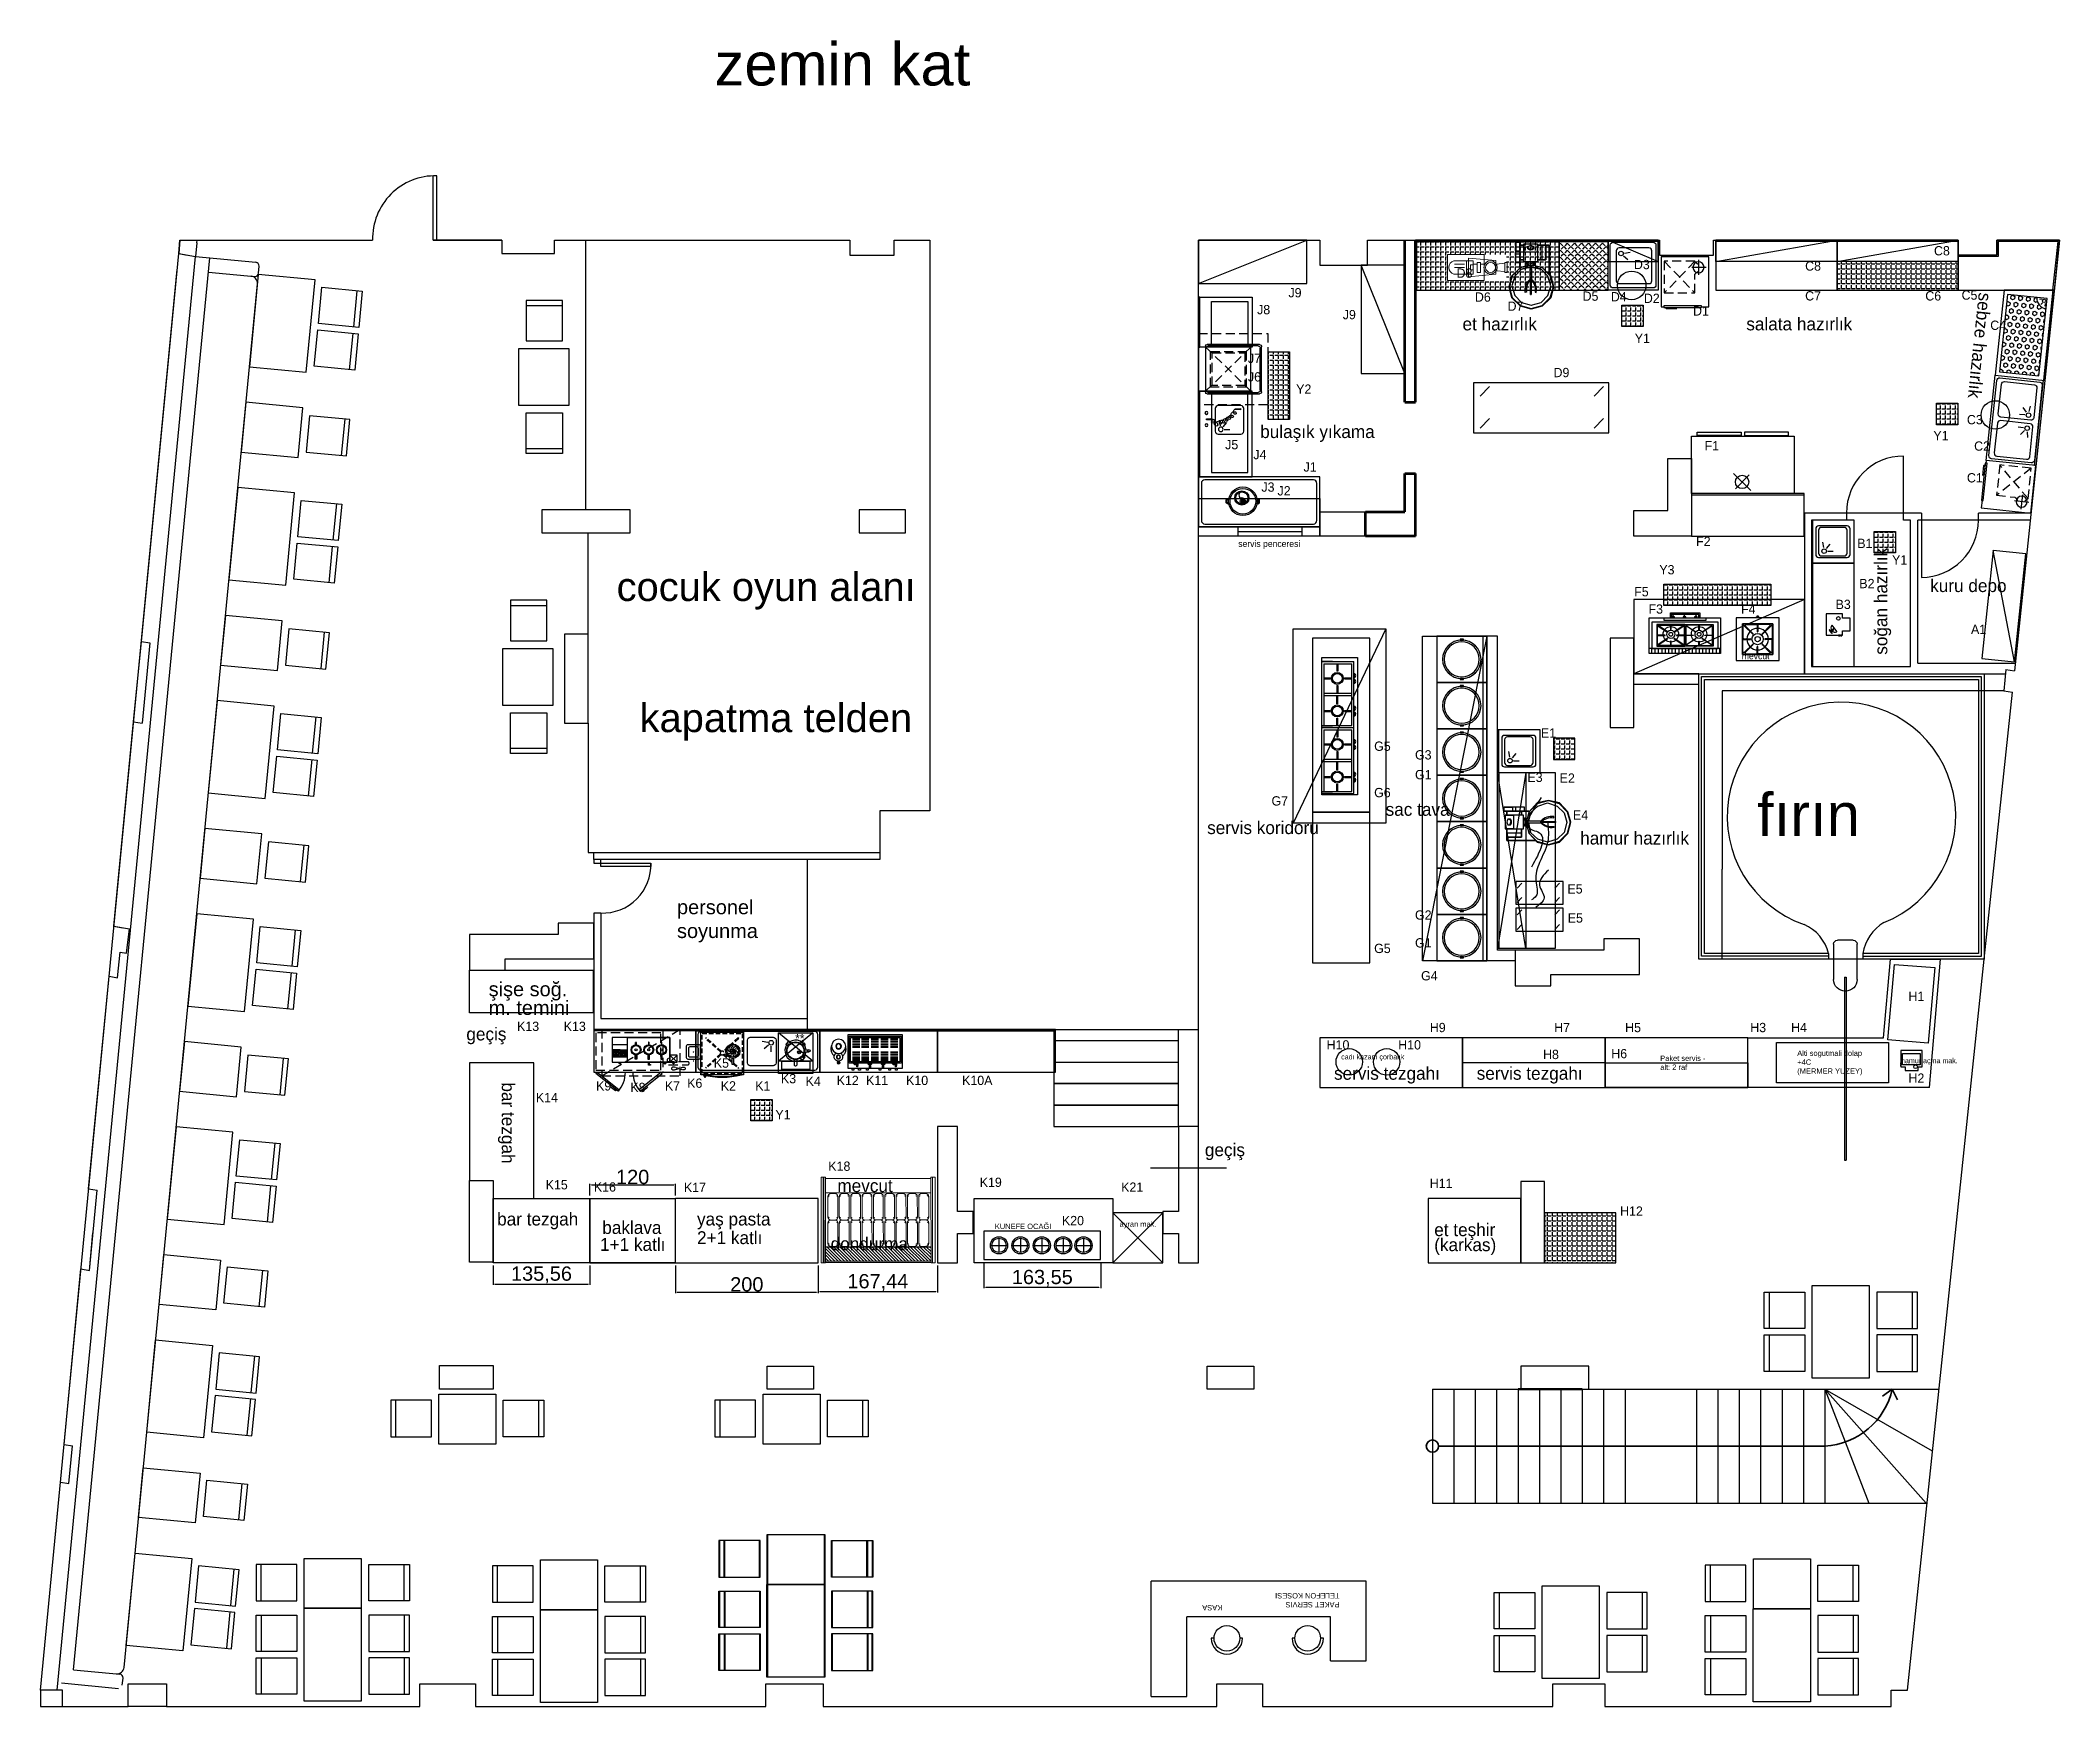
# Model space of a CAD drawing. Header units: millimetres. Extents: x 11848 to 21447, y 11375 to 20030.
# Drawn here: x 15266 to 18097, y 11375 to 13710 of the extents above; entities that cross this region are included whole.
import ezdxf

# ---------------------------------------------------------------- set-up
doc = ezdxf.new("R2010")
doc.units = ezdxf.units.MM
doc.linetypes.add('DASHED', pattern=[19.05, 12.7, -6.35])
doc.linetypes.add('HIDDENX2', pattern=[19.05, 12.7, -6.35])
for name, color, linetype in [('0D', 1, 'Continuous'), ('0T', 7, 'Continuous'), ('CAM', 126, 'Continuous'), ('CIHAZ', 2, 'Continuous'), ('endustriyel', 251, 'Continuous'), ('mer', 7, 'Continuous'), ('OLCU', 240, 'Continuous'), ('S2000-002 Çizgi', 1, 'Continuous'), ('SDB-YAZI', 3, 'Continuous'), ('TF', 1, 'Continuous'), ('TFRIS', 33, 'Continuous')]:
    doc.layers.add(name, color=color, linetype=linetype)
for name, color, linetype, lineweight in [('COLUMN4', 3, 'Continuous', 50), ('dv', 4, 'Continuous', 70), ('no3_ahşap gorunus on kalın', 36, 'Continuous', 15), ('no3_döşeme kaplama', 8, 'Continuous', 0), ('no3_paslanmaz gorunus on', 163, 'Continuous', 15), ('no3_tefriş izdüşüm', 87, 'Continuous', 15), ('yazı', 2, 'Continuous', 35), ('öl', 106, 'Continuous', 25)]:
    doc.layers.add(name, color=color, linetype=linetype, lineweight=lineweight)
doc.styles.get("Standard").update_dxf_attribs({"font": 'arial.ttf'})
doc.styles.add('TAKSİM', font='GOTHIC.TTF', dxfattribs={"height": 20})
doc.dimstyles.new('ISO-25', dxfattribs={"dimtxt": 20, "dimasz": 2.5, "dimexe": 1.25, "dimexo": 4, "dimtad": 1, "dimtxsty": 'Standard', "dimcen": 2.5, "dimadec": 0, "dimazin": 0, "dimtfac": 1, "dimtmove": 0, "dimatfit": 3, "dimfxl": 1, "dimarcsym": 0})
pattern_1 = [(0, (0, 0), (0, 6.985), [5.08, -1.905]), (90, (0, 0), (-6.985, 4e-16), [5.08, -1.905])]

msp = doc.modelspace()

# ---------------------------------------------------------------- texts
at = {"style": 'TAKSİM'}
for s, height, p in [('C8', 13, (17920.563, 13408.913)), ('D8', 13, (17251.355, 13377.587)), ('D3', 13, (17499.892, 13389.605)), ('C8', 13, (17739.93, 13387.498)), ('J9', 13, (17015.713, 13350.109)), ('C5', 13, (17959.195, 13346.803)), ('J8', 13, (16971.73, 13326.401)), ('J9', 13, (17091.811, 13319.428)), ('D6', 13, (17277.056, 13344.021)), ('D7', 13, (17322.82, 13331.275)), ('D5', 13, (17427.989, 13345.339)), ('D4', 13, (17467.58, 13344.478)), ('D2', 13, (17513.858, 13342.29)), ('D1', 13, (17582.799, 13324.594)), ('C7', 13, (17739.93, 13345.707)), ('C6', 13, (17908.336, 13345.707)), ('et hazırlık', 18, (17259.684, 13303.842)), ('salata hazırlık', 18, (17657.455, 13303.842)), ('C4', 13, (17999.395, 13304.54)), ('Y1', 13, (17501.127, 13286.237)), ('J7', 13, (16958.897, 13258.06)), ('D9', 13, (17387.258, 13238.247)), ('J6', 13, (16958.897, 13232.184)), ('Y2', 13, (17026.529, 13215.024)), ('bulaşık yıkama', 18, (16976.1, 13152.96)), ('Y1', 13, (17919.679, 13149.909)), ('C3', 13, (17966.702, 13172.216)), ('J5', 13, (16926.971, 13137.177)), ('J4', 13, (16966.505, 13123.292)), ('F1', 13, (17599.024, 13135.659)), ('C2', 13, (17976.813, 13135.185)), ('J1', 13, (17036.886, 13105.935)), ('J3', 13, (16977.801, 13077.731)), ('J2', 13, (17000.392, 13072.524)), ('C1', 13, (17966.702, 13090.748)), ('servis penceresi', 9, (16945.332, 13000.4)), ('F2', 13, (17587.157, 13001.752)), ('B1', 13, (17813.011, 12998.851)), ('Y3', 13, (17535.568, 12961.911)), ('Y1', 13, (17861.789, 12975.708)), ('F5', 13, (17500.306, 12931.095)), ('B2', 13, (17815.883, 12942.534)), ('kuru depo', 18, (17915.21, 12937.144)), ('F3', 13, (17520.419, 12906.867)), ('F4', 13, (17650.027, 12906.752)), ('B3', 13, (17782.633, 12913.345)), ('A1', 13, (17972.436, 12878.432)), ('mevcut', 9, (17651.182, 12842.949)), ('E1', 13, (17369.664, 12733.182)), ('G5', 13, (17135.829, 12714.652)), ('G3', 13, (17193.096, 12702.52)), ('G1', 13, (17193.096, 12674.788)), ('E3', 13, (17350.667, 12670.992)), ('E2', 13, (17395.827, 12669.924)), ('G6', 13, (17135.829, 12649.657)), ('G7', 13, (16991.978, 12638.001)), ('sac tava ', 18, (17151.922, 12623.588)), ('E4', 13, (17414.533, 12618.147)), ('servis koridoru', 18, (16901.763, 12597.969)), ('servis koridoru', 18, (16901.763, 12597.969)), ('hamur hazırlık', 18, (17424.63, 12583.354)), ('E5', 13, (17406.74, 12514.617)), ('G2', 13, (17193.096, 12478.069)), ('E5', 13, (17407.17, 12473.872)), ('G5', 13, (17135.829, 12431.273)), ('G1', 13, (17193.096, 12439.072)), ('G4', 13, (17201.572, 12392.946)), ('H1', 13, (17884.763, 12364.149)), ('geçiş', 18, (15863.397, 12308.872)), ('K13', 13, (15934.477, 12322.066)), ('K13', 13, (15999.89, 12322.066)), ('H9', 13, (17213.859, 12320.428)), ('H7', 13, (17388.208, 12320.428)), ('H5', 13, (17487.645, 12320.428)), ('H3', 13, (17663.01, 12320.428)), ('H4', 13, (17720.194, 12320.428)), ('K5', 13, (16210.248, 12270.586)), ('H10', 13, (17069.259, 12296.141)), ('cadı kazanı çorbalık', 7.2, (17089.622, 12282.219)), ('H10', 13, (17169.567, 12296.141)), ('H8', 13, (17372.576, 12282.697)), ('H6', 13, (17468.158, 12283.857)), ('hamur açma mak.', 7.2, (17874.309, 12276.938)), ('K6', 13, (16172.895, 12242.464)), ('K3', 13, (16304.348, 12248.792)), ('K4', 13, (16338.897, 12245.16)), ('K12', 13, (16382.494, 12246.351)), ('K11', 13, (16423.636, 12246.351)), ('K10', 13, (16479.74, 12246.351)), ('K10A', 13, (16558.285, 12246.351)), ('servis tezgahı', 18, (17079.556, 12253.75)), ('servis tezgahı', 18, (17279.556, 12253.75)), ('H2', 13, (17884.763, 12249.503)), ('K14', 13, (15960.802, 12222.303)), ('K9', 13, (16045.246, 12238.623)), ('K8', 13, (16093.268, 12236.435, 0)), ('K7', 13, (16141.619, 12238.623)), ('K2', 13, (16220.029, 12238.623)), ('K1', 13, (16268.362, 12238.623)), ('Y1', 13, (16296.558, 12198.483)), ('geçiş', 18, (16898.56, 12146.559)), ('K18', 13, (16370.746, 12126.11)), ('K19', 13, (16582.964, 12103.554)), ('H11', 13, (17213.758, 12101.997)), ('K15', 13, (15974.599, 12100.084)), ('K16', 13, (16042.123, 12097.012)), ('K17', 13, (16168.372, 12096.368)), ('mevcut', 18, (16383.465, 12096.307)), ('K21', 13, (16781.214, 12096.727)), ('bar tezgah', 18, (15906.522, 12049.499)), ('yaş pasta', 18, (16186.712, 12049.499)), ('K20', 13, (16698.203, 12049.908)), ('H12', 13, (17480.551, 12063.138)), ('1+1 katlı', 18, (16050.822, 12013.948)), ('baklava', 18, (16053.914, 12037.65)), ('2+1 katlı', 18, (16186.712, 12023.431)), ('dondurma', 18, (16373.968, 12014.899)), ('et teşhir', 18, (17220.048, 12034.578)), ('(karkas)', 18, (17220.048, 12013.54))]:
    msp.add_text(s, height=height, dxfattribs=at).set_placement(p)
for s, rotation, p in [('sebze hazırlık', 264.007636, (17983.414, 13357.379)), ('soğan hazırlık', 90, (17855.152, 12849.292)), ('bar tezgah', 270, (15913.109, 12250.046))]:
    msp.add_text(s, height=18, rotation=rotation, dxfattribs=at).set_placement(p)
at = {"attachment_point": 1}
for s, insert, char_height in [('zemin kat', (16211.231, 13706.986), 60), ('cocuk oyun alanı', (16074.022, 12964.622), 40), ('kapatma telden', (16106.217, 12780.864), 40), ('fırın', (17672.482, 12655.28), 60), ('personel \\Psoyunma', (16158.672, 12505.68), 20), ('şişe soğ.', (15894.67, 12390.75), 20), ('m. temini', (15894.67, 12364.607), 20)]:
    msp.add_mtext_dynamic_manual_height_columns(s, width=2098.79696, gutter_width=12.5, heights=[0], dxfattribs=dict(at, insert=insert, char_height=char_height))
at = {"layer": 'SDB-YAZI'}
msp.add_text('ayran mak.', height=7.5, dxfattribs=at).set_placement((16778.91, 12047.667))
at = {"layer": 'SDB-YAZI', "char_height": 7.5, "attachment_point": 1}
for s, width, insert in [('Paket servis -\\Palt: 2 raf', 81.51597, (17536.777, 12287.588)), ('Alti sogutmali dolap +4C\\P(MERMER YUZEY)', 91.63074, (17728.886, 12294.667)), ('KUNEFE OCAĞI', 182.57992, (16604.157, 12052.033))]:
    msp.add_mtext_dynamic_manual_height_columns(s, width=width, gutter_width=12.5, heights=[0], dxfattribs=dict(at, insert=insert))
at = {"layer": 'SDB-YAZI', "char_height": 7.5, "attachment_point": 1, "rotation": 180}
for s, insert in [('PAKET SERVIS\\PTELEFON KOSESI', (17087.255, 11514.378)), ('KASA', (16922.825, 11510.142))]:
    msp.add_mtext_dynamic_manual_height_columns(s, width=89.65625, gutter_width=1, heights=[0], dxfattribs=dict(at, insert=insert))

# ---------------------------------------------------------------- blocks, each defined once
blk = doc.blocks.new('5X5 TAS FIRIN')
at = {"layer": 'öl'}
for p, q in [((13323.3, 11441.4), (13322.3, 11431.4)), ((13383, 11435.4), (13382, 11425.5))]:
    blk.add_line(p, q, dxfattribs=at)
blk.add_lwpolyline([(13145.4, 11951.4), (13643, 11902), (13593.6, 11404.5), (13096, 11453.9)], close=True, dxfattribs=at)
for points in [[(13322.8, 11436.4), (13101.5, 11458.4), (13149.9, 11946), (13637.5, 11897.5), (13589.1, 11409.9), (13382.5, 11430.4)], [(13323.3, 11441.4), (13107, 11462.8), (13154.4, 11940.5), (13632, 11893.1), (13584.6, 11415.4), (13383, 11435.4)]]:
    blk.add_lwpolyline(points, dxfattribs=at)
for centre, radius, start, end in [((13369.5, 11677.9), 200.2, 286.0469, 245.2792), ((13248.2, 11430.1), 75.9, 8.5163, 60.336), ((13456.6, 11416.6), 75.9, 114.7026, 165.6154)]:
    blk.add_arc(centre, radius, start, end, dxfattribs=at)
blk = doc.blocks.new('JM')
for p, q in [((19383.9, 3875.3), (19383.9, 3885.3)), ((19388.9, 3890.3), (19433.9, 3890.3)), ((19383.9, 3865.3), (19383.9, 3875.3)), ((19433.9, 3860.3), (19388.9, 3860.3)), ((19430.8, 3876.3), (19663.9, 3876.3)), ((19430.8, 3876.3), (19430.8, 3874.3)), ((19430.8, 3874.3), (19663.9, 3874.3)), ((19663.9, 3876.3), (19663.9, 3874.3))]:
    blk.add_line(p, q)
for centre, radius, start, end in [((19388.9, 3885.3), 5, 90, 180), ((19433.9, 3875.3), 15, 270, 90), ((19388.9, 3865.3), 5, 180, 270)]:
    blk.add_arc(centre, radius, start, end)
blk = doc.blocks.new('A$C5B5611F4')
at = {"layer": 'CIHAZ', "color": 1}
for p, q in [((24.1, 58.2), (4, 58.2)), ((14.7, 68.5), (14.7, 47.9))]:
    blk.add_line(p, q, dxfattribs=at)
at = {"layer": 'CIHAZ', "color": 5, "linetype": 'DASHED'}
for p, q in [((19.8, 66.7), (62.6, 22.3)), ((62.6, 66.7), (19.8, 22.3))]:
    blk.add_line(p, q, dxfattribs=at)
at = {"layer": 'CIHAZ', "color": 5}
for points in [[(63.2, 1.8), (10.4, 1.8), (10.4, 4.3), (63.2, 4.3)], [(61.2, 1.8), (48.6, 1.8), (45.6, 0), (59.6, 0)]]:
    blk.add_lwpolyline(points, close=True, dxfattribs=at)
at = {"layer": 'CIHAZ', "color": 1}
blk.add_circle((14.7, 58.2), 7.76, dxfattribs=at)
at = {"layer": 'S2000-002 Çizgi', "linetype": 'DASHED'}
for p, q in [((19.8, 66.7), (62.6, 66.7)), ((62.6, 66.7), (62.6, 22.3)), ((19.8, 22.3), (19.8, 48.1)), ((62.6, 22.3), (19.8, 22.3))]:
    blk.add_line(p, q, dxfattribs=at)
at = {"layer": 'S2000-002 Çizgi'}
blk.add_lwpolyline([(10.4, 2.8), (0, 2.8), (0, 72.8), (67, 72.8), (67, 2.8), (63.2, 2.8)], dxfattribs=at)
at = {"layer": 'S2000-002 Çizgi', "linetype": 'DASHED'}
for centre, radius, start, end in [((11.6, 71.2), 9.4, 291.2079, 330.9566), ((11, 43), 10.2, 29.6907, 66.7752)]:
    blk.add_arc(centre, radius, start, end, dxfattribs=at)
blk = doc.blocks.new('A$C50900B8F')
at = {"lineweight": 15}
blk.add_line((27.6, 26.3), (8.8, 26.3), dxfattribs=at)
for points in [[(27.8, 67.6), (8.6, 67.6), (5.4, 29.5), (31.2, 29.5)], [(11.2, 83.7), (25.2, 83.7), (25.2, 80.2), (11.2, 80.2)], [(36.3, 51.4), (0, 51.4), (0, 0), (36.3, 0)]]:
    blk.add_lwpolyline(points, close=True, dxfattribs=at)
for points in [[(8.8, 60.2, -1), (27.6, 60.2, -1)], [(27.6, 35.7), (8.8, 35.7), (8.8, 26.3), (8.8, 8.7, 0.75), (27.6, 8.7), (27.6, 26.3)]]:
    blk.add_lwpolyline(points, format="xyb", close=True, dxfattribs=at)
for points in [[(12.4, 80.2), (13.5, 68.4)], [(24.1, 80.2), (22.9, 68.4)], [(11.2, 46.2), (25.2, 46.2), (25.2, 41.5), (11.2, 41.5), (11.2, 46.2)], [(13.5, 50.9), (13.5, 46.2)], [(13.5, 41.5), (13.5, 35.7)], [(14.7, 35.7), (14.7, 32.1), (21.7, 32.1), (21.7, 35.7)], [(13.5, 23.9), (13.5, 9.9)], [(18.2, 23.9), (18.2, 9.9)]]:
    blk.add_lwpolyline(points, dxfattribs=at)
blk.add_circle((18.2, 60.2), 7.03, dxfattribs=at)
blk = doc.blocks.new('A$C65ED232B')
at = {"layer": 'S2000-002 Çizgi', "linetype": 'ByBlock', "flags": 128}
for points in [[(77.3, 42.7), (72.9, 57.8), (58.7, 73), (39.1, 77.4), (19.6, 73), (5.3, 57.8), (0, 38.2), (5.3, 19.6), (19.6, 4.4), (39.1, 0), (20.5, 5.3), (6.2, 19.6), (0.9, 38.2), (6.2, 57.8), (20.5, 72), (39.1, 77.4), (58.7, 72), (72.9, 57.8), (76.4, 41.8)], [(7.1, 38.2), (11.5, 56), (24, 67.6), (40.9, 73), (57.8, 67.6), (70.2, 56)], [(70.2, 21.4), (57.8, 9.8), (40.9, 4.4), (24, 9.8), (11.5, 21.4), (7.1, 38.2), (7.1, 39.1)], [(25.8, 37.4), (32.9, 37.4), (42.7, 37.4), (52.5, 37.4), (42.7, 37.4), (32.9, 37.4), (25.8, 37.4), (25.8, 38.2)], [(75.5, 39.1), (53.3, 39.1), (52.5, 39.1), (52.5, 38.2), (52.5, 37.4), (52.5, 36.5), (53.3, 36.5), (75.5, 36.5)], [(76.4, 38.2), (77.3, 40.9), (78.2, 43.6), (80.9, 44.5), (79.1, 44.5), (77.3, 43.6), (76.4, 40.9), (75.5, 38.2)], [(75.5, 37.4), (75.5, 38.2), (76.4, 34.7), (77.3, 32), (79.1, 31.1), (80.9, 31.1), (78.2, 32), (77.3, 34.7), (76.4, 38.2), (76.4, 37.4)], [(77.3, 38.2), (77.3, 40), (79.1, 42.7), (80.9, 42.7)], [(80.9, 32.9), (79.1, 32.9), (77.3, 35.6), (77.3, 38.2), (77.3, 37.4)], [(82.7, 31.1), (80.9, 33.8), (80, 38.2), (80.9, 41.8), (82.7, 44.5)], [(80, 38.2), (80, 37.4)], [(81.8, 43.6), (80.9, 44.5)], [(82.7, 25.8), (83.5, 25.8), (87.1, 25.8), (91.6, 25.8), (96, 25.8), (100.5, 25.8), (100.5, 49.8), (114.7, 49.8), (100.5, 49.8), (96, 49.8), (91.6, 49.8), (87.1, 49.8), (83.5, 49.8), (82.7, 49.8)], [(100.5, 49.8), (96, 49.8), (91.6, 49.8), (87.1, 49.8), (83.5, 49.8), (82.7, 49.8), (82.7, 25.8), (83.5, 25.8), (87.1, 25.8), (91.6, 25.8), (96, 25.8), (100.5, 25.8)], [(86.3, 57.8), (86.3, 56.9)], [(112, 56.9), (104, 56.9), (94.2, 56.9), (86.3, 56.9)], [(112, 56.9), (104, 56.9), (94.2, 56.9), (86.3, 56.9)], [(108.5, 32.9), (110.2, 32.9), (111.1, 35.6), (112, 38.2), (111.1, 40), (110.2, 42.7), (108.5, 42.7), (106.7, 42.7), (105.8, 42.7), (104, 40), (104, 38.2), (104, 35.6), (105.8, 32.9), (106.7, 32.9)], [(108.5, 42.7), (106.7, 42.7), (105.8, 40), (104.9, 38.2)], [(106.7, 32.9), (105.8, 35.6), (104.9, 38.2), (104.9, 37.4)], [(112, 57.8), (112, 56.9)], [(114.7, 25.8), (114.7, 49.8)], [(76.4, 33.8), (72.9, 19.6), (58.7, 5.3), (39.1, 0), (58.7, 4.4), (72.9, 19.6), (76.4, 32.9)], [(80.9, 31.1), (81.8, 32)], [(80.9, 18.7), (81.8, 18.7), (85.4, 18.7), (90.7, 18.7), (96.9, 18.7), (102.2, 18.7), (108.5, 18.7), (113.8, 18.7), (116.5, 18.7), (117.3, 18.7), (116.5, 18.7), (113.8, 18.7), (108.5, 18.7), (102.2, 18.7)], [(96.9, 11.6), (96.9, 18.7), (90.7, 18.7), (85.4, 18.7), (81.8, 18.7), (80.9, 18.7), (80.9, 11.6), (81.8, 11.6), (85.4, 11.6), (90.7, 11.6), (96.9, 11.6), (102.2, 11.6), (108.5, 11.6), (113.8, 11.6), (116.5, 11.6)], [(80.9, 11.6), (81.8, 11.6), (85.4, 11.6), (90.7, 11.6), (96.9, 11.6), (102.2, 11.6)], [(116.5, 11.6), (113.8, 11.6), (108.5, 11.6), (102.2, 11.6), (102.2, 18.7), (96.9, 18.7)], [(117.3, 11.6), (117.3, 18.7)]]:
    blk.add_lwpolyline(points, dxfattribs=at)
for points in [[(25.8, 38.2), (32.9, 38.2), (42.7, 38.2), (52.5, 38.2), (42.7, 38.2), (32.9, 38.2)], [(61.3, 70.3), (112, 70.3)], [(73.8, 39.1), (70.2, 56)], [(70.2, 21.4), (73.8, 36.5)], [(86.3, 56.9), (86.3, 64), (112, 64), (112, 56.9), (112, 64), (86.3, 64)], [(86.3, 56.9), (86.3, 57.8)], [(86.3, 49.8), (86.3, 56.9)], [(112, 70.3), (112, 64)], [(112, 56.9), (112, 57.8)], [(112, 56.9), (112, 49.8)], [(80.9, 18.7), (72.9, 18.7)], [(86.3, 18.7), (86.3, 25.8)], [(114.7, 25.8), (100.5, 25.8)], [(108.5, 32.9), (106.7, 32.9)], [(112, 25.8), (112, 18.7)], [(117.3, 11.6), (116.5, 11.6)]]:
    blk.add_lwpolyline(points, close=True, dxfattribs=at)
for points in [[(52.5, 39.1), (52.5, 37.8, 0.235134), (29.6, 45.4), (29.3, 47.4, -0.269873)], [(52.5, 36.5), (52.5, 37.8, -0.235134), (29.6, 30.2), (29.3, 28.2, 0.269873)]]:
    blk.add_lwpolyline(points, format="xyb", close=True, dxfattribs=at)
blk = doc.blocks.new('kulp')
at = {"layer": 'endustriyel'}
for p, q in [((1840.5, 2540.4), (1840.5, 2544.4)), ((1840.5, 2544.4), (1841.5, 2544.4)), ((1841.5, 2540.4), (1840.5, 2540.4)), ((1841.5, 2542.4), (1841.5, 2544.4)), ((1841.5, 2544.4), (1841.5, 2540.4))]:
    blk.add_line(p, q, dxfattribs=at)
blk = doc.blocks.new('sac tava 70x65x30 mesale')
at = {"layer": 'S2000-002 Çizgi'}
blk.add_line((1351.5, 2642.8), (1416.5, 2642.8), dxfattribs=at)
blk.add_lwpolyline([(1351.5, 2647.8), (1416.5, 2647.8), (1416.5, 2577.8), (1351.5, 2577.8)], close=True, dxfattribs=at)
for radius in [27, 24.6]:
    blk.add_circle((1384, 2612.8), radius, dxfattribs=at)
at = {"layer": 'S2000-002 Çizgi', "xscale": 1.199999999999999, "yscale": 1.199999999999999, "zscale": 1.199999999999999}
for p in [(-852.9, -438.1), (-797.7, -438.1)]:
    blk.add_blockref('kulp', p, dxfattribs=at)
blk = doc.blocks.new('A$C7ED97EAE')
at = {"layer": 'S2000-002 Çizgi'}
for p, q in [((3.5, 88.5), (65.5, 88.5)), ((3.5, 15), (3.5, 88.5)), ((65.5, 88.5), (65.5, 15)), ((0, 3), (0, 76.5)), ((2, 78.5), (3.5, 78.5)), ((2, 5), (2, 75)), ((3.5, 78.5), (65.5, 78.5)), ((3.5, 76.5), (3.5, 76.5)), ((65.5, 78.5), (67, 78.5)), ((65.5, 76.5), (65.5, 76.5)), ((67, 75), (67, 5)), ((69, 76.5), (69, 3)), ((66, 0), (3, 0)), ((65.5, 15), (3.5, 15)), ((64, 2), (5, 2)), ((67, 15), (65.5, 15))]:
    blk.add_line(p, q, dxfattribs=at)
at = {"layer": 'S2000-002 Çizgi', "linetype": 'DASHED'}
for p, q in [((65.5, 78.5), (3.5, 15)), ((65.5, 15), (3.5, 78.5))]:
    blk.add_line(p, q, dxfattribs=at)
for points in [[(9.5, 21.5), (59.5, 21.5), (59.5, 71.5), (9.5, 71.5)], [(11.5, 23.5), (57.5, 23.5), (57.5, 69.5), (11.5, 69.5)]]:
    blk.add_lwpolyline(points, close=True, dxfattribs=at)
at = {"layer": 'S2000-002 Çizgi'}
for centre, radius, start, end in [((2, 76.5), 2, 90, 180), ((3.5, 75), 1.5, 90, 180), ((65.5, 75), 1.5, 0, 90), ((67, 76.5), 2, 0, 90), ((3, 3), 3, 180, 270), ((5, 5), 3, 180, 270), ((64, 5), 3, 270, 0), ((66, 3), 3, 270, 0)]:
    blk.add_arc(centre, radius, start, end, dxfattribs=at)
blk = doc.blocks.new('A$C7BE05278')
at = {"layer": 'S2000-002 Çizgi'}
h = blk.add_hatch(color=256, dxfattribs=at)
h.paths.add_polyline_path([(4.7, 9.9, -0.025454), (4.8, 10.4, 0.278063), (0.8, 7.5), (1.2, 7.3, -0.265675)])
h.paths.add_polyline_path([(5.4, 10.4, 0.028094), (4.8, 10.4, 0.025454), (4.7, 9.9, -0.030609), (5.2, 9.9, -0.027259)])
h.paths.add_polyline_path([(5.4, 10.4, 0.027259), (5.2, 9.9, -0.171751), (7.9, 9), (7.9, 9), (7.9, 9, -1.347305), (5.2, 7.1, -0.147228), (5.2, 9.9, 0.030609), (4.7, 9.9, 0.138731), (4.7, 7, 1.347306), (8.2, 9.4, 0.162476)])
h.paths.add_polyline_path([(12.5, 12.7), (12.7, 13.1, 0.483116), (4.8, 10.4, -0.028094), (5.4, 10.4, -0.470681)])
for p, q in [((14.4, 47.6), (14.3, 41.7)), ((14.4, 47.6), (14.3, 41.7)), ((14.3, 41.7), (15.9, 41.7)), ((14.3, 41.7), (15.9, 41.7)), ((16, 47.6), (14.4, 47.6)), ((16, 47.6), (14.4, 47.6)), ((15.1, 47.6), (15, 38.9)), ((15.9, 41.7), (16, 47.6)), ((15.9, 41.7), (16, 47.6)), ((0.5, 7.3), (0, 0)), ((0.5, 7.3), (0, 0)), ((0, 0), (1.9, 0)), ((1.5, 7.3), (0.5, 7.3)), ((1.5, 7.3), (0.5, 7.3)), ((1.9, 0), (1.5, 7.3)), ((1.9, 0), (1.5, 7.3))]:
    blk.add_line(p, q, dxfattribs=at)
for centre in [(6.3, 47.8), (23.5, 47.6)]:
    blk.add_circle(centre, 1.99, dxfattribs=at)
for centre, radius, start, end in [((17.8, 38.9), 2.86, 179.43, 359.43), ((20, 25.6), 3.8, 74.9498, 261.6763), ((19.1, 38.9), 1.6, 359.43, 179.43), ((25.1, 38.8), 7.64, 179.43, 242.0346), ((23.5, 30.9), 5.53, 105.7663, 225.7833), ((20.6, 27.9), 1.41, 225.7833, 74.9498), ((22.6, 34), 2.23, 242.0346, 105.7663), ((4.8, 5.6), 4.31, 51.245, 156.7533), ((9.4, 8.6), 4.83, 57.0103, 197.5795), ((6.4, 7.6), 1.7, 197.5795, 51.245), ((14.4, 12.6), 4.98, 103.1199, 200.7743), ((11.2, 11.3), 1.54, 200.7743, 57.0103), ((15.6, 16.7), 3.77, 86.0156, 220.6772), ((13.7, 15.7), 1.76, 236.8088, 103.1199), ((18.1, 21.1), 3.83, 52.4089, 229.1112), ((16.5, 19.2), 1.37, 229.1112, 116.3243), ((19.6, 23.1), 1.26, 261.6763, 52.4089)]:
    blk.add_arc(centre, radius, start, end, dxfattribs=at)
blk.add_solid([(15.9, 41.7), (14.3, 41.7), (16, 47.6), (14.4, 47.6)], dxfattribs=at)
blk = doc.blocks.new('A$C7327736A')
at = {"layer": 'S2000-002 Çizgi'}
for p, q in [((48.3, 44.3), (40.5, 45.4)), ((49.6, 40.5), (43.5, 35.4)), ((53.5, 38.8), (53.5, 30.9))]:
    blk.add_line(p, q, dxfattribs=at)
for points in [[(0, 75), (120, 75), (120, 0), (0, 0)], [(0, 75), (120, 75), (120, 73), (0, 73)], [(0, 57), (114, 57), (114, 6), (0, 6)]]:
    blk.add_lwpolyline(points, close=True, dxfattribs=at)
blk.add_lwpolyline([(56, 11.5), (24, 11.5, -0.414214), (20, 15.5), (20, 47.5, -0.414214), (24, 51.5), (56, 51.5, -0.414214), (60, 47.5), (60, 15.5, -0.414214)], format="xyb", close=True, dxfattribs=at)
blk.add_circle((53.3, 43.8), 3.19, dxfattribs=at)
blk.add_blockref('A$C7BE05278', (24, 16.2), dxfattribs=at)
blk = doc.blocks.new('A$C7C793963')
at = {"layer": 'S2000-002 Çizgi'}
for points in [[(0, 0), (0, 70), (75, 70), (75, 0)], [(2, 70), (0, 70), (0, 0), (2, 0)], [(18, 0), (18, 64), (69, 64), (69, 0)]]:
    blk.add_lwpolyline(points, close=True, dxfattribs=at)
blk = doc.blocks.new('A$C76B42F89')
at = {"layer": 'S2000-002 Çizgi'}
for points in [[(23.4, 43.1), (23.4, 44.9, 0.414214), (21.4, 46.9), (18.6, 46.9, 0.414214), (16.6, 44.9), (16.6, 43.1)], [(23.4, 3.7), (23.4, 2, -0.414214), (21.4, 0), (18.6, 0, -0.414214), (16.6, 2), (16.6, 3.7)]]:
    blk.add_lwpolyline(points, format="xyb", dxfattribs=at)
for points in [[(22.4, 44), (22.4, 44.9, 0.414214), (21.4, 45.9), (18.6, 45.9, 0.414214), (17.6, 44.9), (17.6, 44)], [(22.4, 2.8), (22.4, 2, -0.414214), (21.4, 1), (18.6, 1, -0.414214), (17.6, 2), (17.6, 2.8)]]:
    blk.add_lwpolyline(points, format="xyb", close=True, dxfattribs=at)
for points in [[(16.3, 23.4), (17.7, 21.7), (22.3, 21.7), (23.7, 23.1)], [(16.6, 24.8), (18.2, 22.7), (21.9, 22.7), (23.6, 24.1)]]:
    blk.add_lwpolyline(points, dxfattribs=at)
for radius in [20, 18, 3.66]:
    blk.add_circle((20, 23.4), radius, dxfattribs=at)
blk = doc.blocks.new('A$C32DC0840')
at = {"layer": 'S2000-002 Çizgi'}
for p, q in [((45.8, 52.8), (38, 53.9)), ((47.1, 49), (41, 43.9)), ((51, 47.3), (51, 39.4)), ((69, 47.3), (69, 39.4)), ((72.9, 49), (79, 43.9)), ((74.2, 52.8), (82, 53.9))]:
    blk.add_line(p, q, dxfattribs=at)
for points in [[(120, 0), (0, 0), (0, 70), (120, 70)], [(120, 68), (0, 68), (0, 70), (120, 70)]]:
    blk.add_lwpolyline(points, close=True, dxfattribs=at)
for points in [[(113, 3), (7, 3, -0.414214), (3, 7), (3, 63, -0.414214), (7, 67), (113, 67, -0.414214), (117, 63), (117, 7, -0.414214)], [(53.5, 10), (11.5, 10, -0.414214), (7.5, 14), (7.5, 56, -0.414214), (11.5, 60), (53.5, 60, -0.414214), (57.5, 56), (57.5, 14, -0.414214)], [(66.5, 10), (108.5, 10, 0.414214), (112.5, 14), (112.5, 56, 0.414214), (108.5, 60), (66.5, 60, 0.414214), (62.5, 56), (62.5, 14, 0.414214)]]:
    blk.add_lwpolyline(points, format="xyb", close=True, dxfattribs=at)
for centre in [(50.8, 52.3), (69.2, 52.3)]:
    blk.add_circle(centre, 3.19, dxfattribs=at)
blk = doc.blocks.new('A$C784A378A')
at = {"layer": 'S2000-002 Çizgi'}
h = blk.add_hatch(dxfattribs=at)
h.set_pattern_fill('ANSI31', color=256, scale=1.5, angle=45, style=0)
h.set_pattern_definition([(90, (-4937.7595, -5429.0677), (-4.7625, 9e-16), [])])
h.paths.add_polyline_path([(0, 57), (0, 49.7), (100, 49.7), (100, 57)])
for points in [[(0, 57), (100, 57), (100, 7), (0, 7)], [(0, 49.7), (100, 49.7), (100, 7), (0, 7)], [(3.4, 13.1), (96.6, 13.1), (96.6, 49.7), (3.4, 49.7)], [(20.8, 10.4), (79.2, 10.4), (79.2, 7), (20.8, 7)], [(36.4, 7), (32.8, 7), (32.8, 5.5), (36.4, 5.5)], [(35.3, 5.5), (33.9, 5.5), (33.9, 4.1), (35.3, 4.1)], [(52.4, 7), (48.8, 7), (48.8, 5.5), (52.4, 5.5)], [(51.3, 5.5), (49.9, 5.5), (49.9, 4.1), (51.3, 4.1)], [(68.4, 7), (64.8, 7), (64.8, 5.5), (68.4, 5.5)], [(67.3, 5.5), (65.9, 5.5), (65.9, 4.1), (67.3, 4.1)]]:
    blk.add_lwpolyline(points, close=True, dxfattribs=at)
for points in [[(10.4, 46.7), (50, 46.7), (50, 16.1), (10.4, 16.1), (10.4, 46.7)], [(89.6, 46.7), (50, 46.7), (50, 16.1), (89.6, 16.1), (89.6, 46.7)], [(70.3, 7), (70.3, 0), (29.3, 0), (29.3, 7), (30.3, 7), (30.3, 2), (69.3, 2), (69.3, 7), (70.3, 7)]]:
    blk.add_lwpolyline(points, dxfattribs=at)
for points in [[(30.5, 45.7), (30.5, 39.6, -0.414214), (30.3, 39.4), (30.2, 39.4, -0.414214), (30, 39.6), (30, 45.7), (13.1, 45.7, 0.668179), (12.7, 44.8), (25.7, 36.3, -0.810443), (25.3, 35.9), (12, 44.7, 0.668179), (11.5, 44.5), (11.5, 31.7), (22.1, 31.7, -0.414214), (22.3, 31.5), (22.3, 31.4, -0.414214), (22.1, 31.2), (11.5, 31.2), (11.5, 18.8, 0.668179), (12.4, 18.4), (25.4, 26.9, -0.810443), (25.7, 26.5), (12.4, 17.7, 0.668179), (12.6, 17.2), (30, 17.2), (30, 23.3, -0.414214), (30.2, 23.5), (30.3, 23.5, -0.414214), (30.5, 23.3), (30.5, 17.2), (47.3, 17.2, 0.668179), (47.7, 18.1), (34.7, 26.6, -0.810443), (35.1, 26.9), (48.4, 18.1, 0.668179), (48.9, 18.3), (48.9, 31.2), (38.4, 31.2, -0.414214), (38.2, 31.4), (38.2, 31.5, -0.414214), (38.4, 31.7), (48.9, 31.7), (48.9, 44.5, 0.668179), (48.4, 44.7), (35.1, 35.9, -0.810443), (34.7, 36.3), (47.7, 44.8, 0.668179), (47.3, 45.7)], [(69.5, 45.7), (69.5, 39.6, 0.414214), (69.7, 39.4), (69.8, 39.4, 0.414214), (70, 39.6), (70, 45.7), (86.9, 45.7, -0.668179), (87.3, 44.8), (74.3, 36.3, 0.810443), (74.7, 35.9), (88, 44.7, -0.668179), (88.5, 44.5), (88.5, 31.7), (77.9, 31.7, 0.414214), (77.7, 31.5), (77.7, 31.4, 0.414214), (77.9, 31.2), (88.5, 31.2), (88.5, 18.8, -0.668179), (87.6, 18.4), (74.6, 26.9, 0.810443), (74.3, 26.5), (87.6, 17.7, -0.668179), (87.4, 17.2), (70, 17.2), (70, 23.3, 0.414214), (69.8, 23.5), (69.7, 23.5, 0.414214), (69.5, 23.3), (69.5, 17.2), (52.7, 17.2, -0.668179), (52.3, 18.1), (65.3, 26.6, 0.810443), (64.9, 26.9), (51.6, 18.1, -0.668179), (51.1, 18.3), (51.1, 31.2), (61.6, 31.2, 0.414214), (61.8, 31.4), (61.8, 31.5, 0.414214), (61.6, 31.7), (51.1, 31.7), (51.1, 44.5, -0.668179), (51.6, 44.7), (64.9, 35.9, 0.810443), (65.3, 36.3), (52.3, 44.8, -0.668179), (52.7, 45.7)]]:
    blk.add_lwpolyline(points, format="xyb", close=True, dxfattribs=at)
for centre, radius in [((30.2, 29.9), 10.8), ((30.2, 29.9), 5.66), ((30.2, 29.9), 2.6), ((69.8, 29.9), 10.8), ((69.8, 29.9), 5.66), ((69.8, 29.9), 2.6)]:
    blk.add_circle(centre, radius, dxfattribs=at)
blk = doc.blocks.new('A$C73A43FF4')
at = {"layer": 'S2000-002 Çizgi'}
for p, q in [((9.5, 50.6), (9.5, 34.1)), ((9.5, 14.6), (9.5, 31.2)), ((10.5, 33.1), (19.5, 33.1)), ((10.5, 32.1), (19.5, 32.1)), ((10.5, 32.1), (19.5, 32.1)), ((11.1, 51.4), (23.1, 39.5)), ((12.7, 51.3), (23.7, 40.3)), ((13.3, 53), (28.6, 53)), ((23.7, 39.6), (23.7, 39.6)), ((29.5, 52.1), (29.5, 43.2)), ((30.5, 52.1), (30.5, 43.2)), ((46.7, 53), (31.4, 53)), ((47.3, 51.3), (36.3, 40.3)), ((36.3, 39.6), (36.3, 39.6)), ((48.9, 51.4), (36.9, 39.5)), ((49.5, 33.1), (40.5, 33.1)), ((49.5, 32.1), (40.5, 32.1)), ((49.5, 32.1), (40.5, 32.1)), ((50.5, 50.6), (50.5, 34.1)), ((50.5, 14.6), (50.5, 31.2)), ((51.4, 11.2), (51.4, 54.1)), ((8.6, 11.2), (51.4, 11.2)), ((11.1, 13.9), (23.1, 25.7)), ((12.7, 13.9), (23.7, 25)), ((13.3, 12.2), (28.6, 12.2)), ((23.7, 25.7), (23.7, 25.7)), ((29.5, 13.2), (29.5, 22)), ((30.5, 13.2), (30.5, 22)), ((46.7, 12.2), (31.4, 12.2)), ((36.3, 25.7), (36.3, 25.7)), ((47.3, 13.9), (36.3, 25)), ((48.9, 13.9), (36.9, 25.7))]:
    blk.add_line(p, q, dxfattribs=at)
for points in [[(60, 2.6), (60, 62.6), (0, 62.6), (0, 2.6)], [(51.4, 11.2), (51.4, 54.1), (8.6, 54.1), (8.6, 11.2)], [(51.4, 11.2), (8.6, 11.2), (8.6, 54.1), (51.4, 54.1)], [(51.4, 11.2), (8.6, 11.2), (8.6, 54.1), (51.4, 54.1)], [(28.4, 2.6), (31.6, 2.6), (31.6, 1.3), (28.4, 1.3)], [(29.3, 1.3), (30.7, 1.3), (30.7, 0), (29.3, 0)]]:
    blk.add_lwpolyline(points, close=True, dxfattribs=at)
for radius in [7.93, 3.64]:
    blk.add_circle((30, 32.6), radius, dxfattribs=at)
for centre, radius, start, end in [((10.5, 50.6), 0.965, 51.148, 180), ((10.5, 34.1), 0.965, 180, 270), ((10.5, 31.2), 0.965, 90, 180), ((13.3, 52.1), 0.965, 90, 231.148), ((30, 32.6), 15.1, 135.2011, 178.1649), ((30, 32.6), 15.1, 181.8351, 224.7989), ((19.5, 32.6), 0.483, 360, 90), ((19.5, 32.6), 0.483, 270, 360), ((30, 32.6), 15.1, 91.8351, 131.3748), ((23.4, 39.9), 0.483, 231.1535, 321.1357), ((23.4, 39.9), 0.483, 321.1471, 51.1404), ((28.6, 52.1), 0.965, 360, 90), ((30, 43.2), 0.483, 180, 270), ((30, 43.2), 0.483, 270, 360), ((31.4, 52.1), 0.965, 90, 180), ((30, 32.6), 15.1, 48.6252, 88.1649), ((36.6, 39.9), 0.483, 128.8596, 218.8529), ((36.6, 39.9), 0.483, 218.8643, 308.8465), ((40.5, 32.6), 0.483, 90, 180), ((40.5, 32.6), 0.483, 180, 270), ((30, 32.6), 15.1, 1.8351, 44.7989), ((30, 32.6), 15.1, 315.2011, 358.1649), ((46.7, 52.1), 0.965, 308.852, 90), ((49.5, 50.6), 0.965, 360, 128.852), ((49.5, 34.1), 0.965, 270, 360), ((49.5, 31.2), 0.965, 0, 90), ((10.5, 14.6), 0.965, 180, 308.852), ((13.3, 13.2), 0.965, 128.852, 270), ((30, 32.6), 15.1, 228.6252, 268.1649), ((23.4, 25.4), 0.483, 38.8643, 128.8465), ((23.4, 25.4), 0.483, 308.8596, 38.8529), ((28.6, 13.2), 0.965, 270, 0), ((30, 22), 0.483, 90, 180), ((30, 22), 0.483, 0, 90), ((30, 32.6), 15.1, 271.8351, 311.3748), ((31.4, 13.2), 0.965, 180, 270), ((36.6, 25.4), 0.483, 141.1471, 231.1404), ((36.6, 25.4), 0.483, 51.1535, 141.1357), ((46.7, 13.2), 0.965, 270, 51.148), ((49.5, 14.6), 0.965, 231.148, 0)]:
    blk.add_arc(centre, radius, start, end, dxfattribs=at)
blk = doc.blocks.new('A$C52B82AD5')
at = {"layer": 'CIHAZ', "color": 5}
for p, q in [((60.9, 82), (85.1, 57.9)), ((82.4, 79.4), (63, 59.9))]:
    blk.add_line(p, q, dxfattribs=at)
for points in [[(8, 5), (8, 0), (69.7, 0), (69.7, 5)], [(136, 5), (136, 0), (74.3, 0), (74.3, 5)]]:
    blk.add_lwpolyline(points, close=True, dxfattribs=at)
blk.add_circle((73, 70), 9.38, dxfattribs=at)
at = {"layer": 'S2000-002 Çizgi'}
blk.add_lwpolyline([(144, 86), (144, 6), (0, 6), (0, 86)], close=True, dxfattribs=at)
blk = doc.blocks.new('A$C11D10131')
at = {"layer": 'S2000-002 Çizgi'}
for p, q in [((0, 186.7), (45, 186.7)), ((0, 186.7), (45, 186.7)), ((15, 186.7), (0, 186.7)), ((0, 91.7), (0, 186.7)), ((3, 183.7), (42, 183.7)), ((3, 183.7), (3, 97.2)), ((21, 183.3), (21, 173.2)), ((22.6, 183.3), (22.6, 173.2)), ((42, 97.2), (42, 183.7)), ((45, 94.2), (45, 186.7)), ((3, 163.9), (11.7, 163.9)), ((3, 162.3), (11.7, 162.3)), ((42, 141.7), (3, 141.7)), ((21, 153), (21, 142.9)), ((22.6, 153), (22.6, 142.9)), ((31.9, 163.9), (42, 163.9)), ((31.9, 162.3), (42, 162.3)), ((42, 138.7), (3, 138.7)), ((3, 118.2), (11.7, 118.2)), ((3, 116.5), (11.7, 116.5)), ((21, 127.4), (21, 137.6)), ((22.6, 127.4), (22.6, 137.6)), ((31.9, 118.2), (42, 118.2)), ((31.9, 116.5), (42, 116.5)), ((0, 97.2), (42, 97.2)), ((0, 94.2), (45, 94.2)), ((15, 94.2), (0, 94.2)), ((0, 94.2), (45, 94.2)), ((0, 94.2), (45, 94.2)), ((15, 94.2), (0, 94.2)), ((3, 91.2), (42, 91.2)), ((3, 91.2), (3, 4.7)), ((21, 97.2), (21, 107.3)), ((21, 90.8), (21, 80.7)), ((22.6, 97.2), (22.6, 107.3)), ((22.6, 90.8), (22.6, 80.7)), ((42, 4.7), (42, 91.2)), ((45, 1.7), (45, 94.2)), ((3, 71.5), (11.7, 71.5)), ((3, 69.8), (11.7, 69.8)), ((21, 60.6), (21, 50.4)), ((22.6, 60.6), (22.6, 50.4)), ((31.9, 71.5), (42, 71.5)), ((31.9, 69.8), (42, 69.8)), ((42, 49.2), (3, 49.2)), ((42, 46.2), (3, 46.2)), ((21, 35), (21, 45.1)), ((22.6, 35), (22.6, 45.1)), ((0, 4.7), (42, 4.7)), ((0, 1.7), (45, 1.7)), ((15, 1.7), (0, 1.7)), ((3, 25.7), (11.7, 25.7)), ((3, 24), (11.7, 24)), ((21, 4.7), (21, 14.8)), ((22.6, 4.7), (22.6, 14.8)), ((31.9, 25.7), (42, 25.7)), ((31.9, 24), (42, 24))]:
    blk.add_line(p, q, dxfattribs=at)
for points in [[(0, 0), (0, 192.5), (50, 192.5), (50, 0)], [(45.5, 169.6), (45.5, 164.4), (46.5, 164.4), (46.5, 169.6)], [(45.5, 161.5), (45.5, 156.3), (46.5, 156.3), (46.5, 161.5)], [(45.5, 123.9), (45.5, 118.7), (46.5, 118.7), (46.5, 123.9)], [(45.5, 115.8), (45.5, 110.5), (46.5, 110.5), (46.5, 115.8)], [(45.5, 77.1), (45.5, 71.9), (46.5, 71.9), (46.5, 77.1)], [(45.5, 69), (45.5, 63.8), (46.5, 63.8), (46.5, 69)], [(45.5, 31.4), (45.5, 26.2), (46.5, 26.2), (46.5, 31.4)], [(45.5, 23.3), (45.5, 18), (46.5, 18), (46.5, 23.3)]]:
    blk.add_lwpolyline(points, close=True, dxfattribs=at)
for centre, radius in [((21.8, 163.1), 8.41), ((21.8, 163.1), 6.73), ((21.8, 117.4), 8.41), ((21.8, 117.4), 6.73), ((21.8, 70.6), 8.41), ((21.8, 70.6), 6.73), ((21.8, 24.9), 8.41), ((21.8, 24.9), 6.73)]:
    blk.add_circle(centre, radius, dxfattribs=at)
for centre, radius, start, end in [((21.8, 163.1), 10.1, 85.2198, 94.7802), ((21.8, 163.1), 10.1, 175.2198, 184.7802), ((21.8, 163.1), 10.1, 265.2198, 274.7802), ((21.8, 163.1), 10.1, 355.2198, 4.7802), ((43.9, 167), 3.71, 314.8838, 45.1162), ((43.9, 158.9), 3.71, 314.8838, 45.1162), ((21.8, 117.4), 10.1, 175.2198, 184.7802), ((21.8, 117.4), 10.1, 85.2198, 94.7802), ((21.8, 117.4), 10.1, 355.2198, 4.7802), ((43.9, 121.3), 3.71, 314.8838, 45.1162), ((43.9, 113.2), 3.71, 314.8838, 45.1162), ((21.8, 117.4), 10.1, 265.2198, 274.7802), ((21.8, 70.6), 10.1, 175.2198, 184.7802), ((21.8, 70.6), 10.1, 85.2198, 94.7802), ((21.8, 70.6), 10.1, 265.2198, 274.7802), ((21.8, 70.6), 10.1, 355.2198, 4.7802), ((43.9, 74.5), 3.71, 314.8838, 45.1162), ((43.9, 66.4), 3.71, 314.8838, 45.1162), ((21.8, 24.9), 10.1, 85.2198, 94.7802), ((43.9, 28.8), 3.71, 314.8838, 45.1162), ((21.8, 24.9), 10.1, 175.2198, 184.7802), ((21.8, 24.9), 10.1, 265.2198, 274.7802), ((21.8, 24.9), 10.1, 355.2198, 4.7802), ((43.9, 20.7), 3.71, 314.8838, 45.1162)]:
    blk.add_arc(centre, radius, start, end, dxfattribs=at)
blk = doc.blocks.new('I$CF627ADB0')
at = {"layer": 'no3_döşeme kaplama'}
h = blk.add_hatch(dxfattribs=at)
h.set_pattern_fill('ANSI31', color=256, angle=-180, style=0)
h.set_pattern_definition([(-45, (-9659.8738, 38781.8862), (2.24506403, 2.24506403), [])])
h.paths.add_polyline_path([(154, -2), (154, -22), (6, -22), (6, -2)])
at = {"color": 1}
blk.add_line((0, -76), (0, -98), dxfattribs=at)
at = {"layer": 'CAM'}
blk.add_line((6, -2), (154, -2), dxfattribs=at)
at = {"layer": 'no3_ahşap gorunus on kalın'}
for p, q in [((0, -85), (0, 0)), ((0, 0), (0, -120)), ((0, -120), (0, 0)), ((0, 0), (6, 0)), ((154, 0), (160, 0)), ((157, -120), (157, 0)), ((160, -120), (160, 0)), ((160, -120), (160, 0)), ((6, -0.5), (154, -0.5)), ((6, -120), (0, -120)), ((160, -120), (154, -120))]:
    blk.add_line(p, q, dxfattribs=at)
at = {"layer": 'no3_paslanmaz gorunus on'}
for p, q in [((4, -120), (4, 0)), ((6, -120), (6, 0)), ((154, 0), (154, -120)), ((154, 0), (154, -120)), ((156, 0), (156, -120)), ((153.2, -98), (6, -98)), ((154, -118), (6, -118))]:
    blk.add_line(p, q, dxfattribs=at)
blk.add_lwpolyline([(6, -22), (6, -2), (154, -2), (154, -22)], close=True, dxfattribs=at)
at = {"layer": 'no3_tefriş izdüşüm'}
for p, q in [((9.2, -55), (9.2, -28)), ((13.2, -23), (19.1, -23)), ((23.1, -28), (23.1, -55)), ((25.1, -28), (25.1, -55)), ((35, -23), (29.1, -23)), ((39, -55), (39, -28)), ((41, -28), (41, -55)), ((50.9, -23), (45, -23)), ((54.9, -55), (54.9, -28)), ((56.9, -28), (56.9, -55)), ((66.8, -23), (60.9, -23)), ((70.8, -55), (70.8, -28)), ((72.8, -28), (72.8, -55)), ((82.7, -23), (76.8, -23)), ((86.7, -55), (86.7, -28)), ((88.7, -28), (88.7, -55)), ((98.6, -23), (92.7, -23)), ((102.6, -55), (102.6, -28)), ((104.6, -28), (104.6, -55)), ((114.5, -23), (108.6, -23)), ((118.5, -55), (118.5, -28)), ((120.5, -28), (120.5, -55)), ((130.5, -23), (124.5, -23)), ((134.5, -55), (134.5, -28)), ((136.5, -28), (136.5, -55)), ((146.4, -23), (140.5, -23)), ((150.4, -55), (150.4, -28)), ((9.2, -65), (9.2, -92)), ((19.1, -60), (13.2, -60)), ((19.1, -60), (13.2, -60)), ((23.1, -92), (23.1, -65)), ((25.1, -92), (25.1, -65)), ((29.1, -60), (35, -60)), ((29.1, -60), (35, -60)), ((39, -65), (39, -92)), ((41, -92), (41, -65)), ((45, -60), (50.9, -60)), ((45, -60), (50.9, -60)), ((54.9, -65), (54.9, -92)), ((56.9, -92), (56.9, -65)), ((60.9, -60), (66.8, -60)), ((60.9, -60), (66.8, -60)), ((70.8, -65), (70.8, -92)), ((72.8, -92), (72.8, -65)), ((76.8, -60), (82.7, -60)), ((76.8, -60), (82.7, -60)), ((86.7, -65), (86.7, -92)), ((88.7, -92), (88.7, -65)), ((92.7, -60), (98.6, -60)), ((92.7, -60), (98.6, -60)), ((102.6, -65), (102.6, -92)), ((104.6, -92), (104.6, -65)), ((108.6, -60), (114.5, -60)), ((108.6, -60), (114.5, -60)), ((118.5, -65), (118.5, -92)), ((120.5, -92), (120.5, -65)), ((124.5, -60), (130.5, -60)), ((124.5, -60), (130.5, -60)), ((134.5, -65), (134.5, -92)), ((136.5, -92), (136.5, -65)), ((140.5, -60), (146.4, -60)), ((140.5, -60), (146.4, -60)), ((150.4, -65), (150.4, -92)), ((19.1, -97), (13.2, -97)), ((29.1, -97), (35, -97)), ((45, -97), (50.9, -97)), ((60.9, -97), (66.8, -97)), ((76.8, -97), (82.7, -97)), ((92.7, -97), (98.6, -97)), ((108.6, -97), (114.5, -97)), ((124.5, -97), (130.5, -97)), ((140.5, -97), (146.4, -97))]:
    blk.add_line(p, q, dxfattribs=at)
for centre, radius, start, end in [((13.2, -27), 4, 90, 180), ((11.2, -28), 2, 90, 180), ((19.1, -27), 4, 0, 90), ((21.1, -28), 2, 0, 90), ((29.1, -27), 4, 90, 180), ((27.1, -28), 2, 90, 180), ((35, -27), 4, 0, 90), ((37, -28), 2, 0, 90), ((45, -27), 4, 90, 180), ((43, -28), 2, 90, 180), ((50.9, -27), 4, 0, 90), ((52.9, -28), 2, 0, 90), ((60.9, -27), 4, 90, 180), ((58.9, -28), 2, 90, 180), ((66.8, -27), 4, 0, 90), ((68.8, -28), 2, 0, 90), ((76.8, -27), 4, 90, 180), ((74.8, -28), 2, 90, 180), ((82.7, -27), 4, 0, 90), ((84.7, -28), 2, 0, 90), ((92.7, -27), 4, 90, 180), ((90.7, -28), 2, 90, 180), ((98.6, -27), 4, 0, 90), ((100.6, -28), 2, 0, 90), ((108.6, -27), 4, 90, 180), ((106.6, -28), 2, 90, 180), ((114.5, -27), 4, 0, 90), ((116.5, -28), 2, 0, 90), ((124.5, -27), 4, 90, 180), ((122.5, -28), 2, 90, 180), ((130.5, -27), 4, 0, 90), ((132.5, -28), 2, 0, 90), ((140.5, -27), 4, 90, 180), ((138.5, -28), 2, 90, 180), ((146.4, -27), 4, 0, 90), ((148.4, -28), 2, 0, 90), ((11.2, -55), 2, 180, 270), ((13.2, -56), 4, 180, 270), ((19.1, -56), 4, 270, 0), ((21.1, -55), 2, 270, 0), ((27.1, -55), 2, 180, 270), ((29.1, -56), 4, 180, 270), ((35, -56), 4, 270, 0), ((37, -55), 2, 270, 0), ((43, -55), 2, 180, 270), ((45, -56), 4, 180, 270), ((50.9, -56), 4, 270, 0), ((52.9, -55), 2, 270, 0), ((58.9, -55), 2, 180, 270), ((60.9, -56), 4, 180, 270), ((66.8, -56), 4, 270, 0), ((68.8, -55), 2, 270, 0), ((74.8, -55), 2, 180, 270), ((76.8, -56), 4, 180, 270), ((82.7, -56), 4, 270, 0), ((84.7, -55), 2, 270, 0), ((90.7, -55), 2, 180, 270), ((92.7, -56), 4, 180, 270), ((98.6, -56), 4, 270, 0), ((100.6, -55), 2, 270, 0), ((106.6, -55), 2, 180, 270), ((108.6, -56), 4, 180, 270), ((114.5, -56), 4, 270, 0), ((116.5, -55), 2, 270, 0), ((122.5, -55), 2, 180, 270), ((124.5, -56), 4, 180, 270), ((130.5, -56), 4, 270, 0), ((132.5, -55), 2, 270, 0), ((138.5, -55), 2, 180, 270), ((140.5, -56), 4, 180, 270), ((146.4, -56), 4, 270, 0), ((148.4, -55), 2, 270, 0), ((13.2, -64), 4, 90, 180), ((11.2, -65), 2, 90, 180), ((19.1, -64), 4, 0, 90), ((21.1, -65), 2, 0, 90), ((29.1, -64), 4, 90, 180), ((27.1, -65), 2, 90, 180), ((35, -64), 4, 0, 90), ((37, -65), 2, 0, 90), ((45, -64), 4, 90, 180), ((43, -65), 2, 90, 180), ((50.9, -64), 4, 0, 90), ((52.9, -65), 2, 0, 90), ((60.9, -64), 4, 90, 180), ((58.9, -65), 2, 90, 180), ((66.8, -64), 4, 0, 90), ((68.8, -65), 2, 0, 90), ((76.8, -64), 4, 90, 180), ((74.8, -65), 2, 90, 180), ((82.7, -64), 4, 0, 90), ((84.7, -65), 2, 0, 90), ((92.7, -64), 4, 90, 180), ((90.7, -65), 2, 90, 180), ((98.6, -64), 4, 0, 90), ((100.6, -65), 2, 0, 90), ((108.6, -64), 4, 90, 180), ((106.6, -65), 2, 90, 180), ((114.5, -64), 4, 0, 90), ((116.5, -65), 2, 0, 90), ((124.5, -64), 4, 90, 180), ((122.5, -65), 2, 90, 180), ((130.5, -64), 4, 0, 90), ((132.5, -65), 2, 0, 90), ((140.5, -64), 4, 90, 180), ((138.5, -65), 2, 90, 180), ((146.4, -64), 4, 0, 90), ((148.4, -65), 2, 0, 90), ((11.2, -92), 2, 180, 270), ((13.2, -93), 4, 180, 270), ((19.1, -93), 4, 270, 0), ((21.1, -92), 2, 270, 0), ((27.1, -92), 2, 180, 270), ((29.1, -93), 4, 180, 270), ((35, -93), 4, 270, 0), ((37, -92), 2, 270, 0), ((43, -92), 2, 180, 270), ((45, -93), 4, 180, 270), ((50.9, -93), 4, 270, 0), ((52.9, -92), 2, 270, 0), ((58.9, -92), 2, 180, 270), ((60.9, -93), 4, 180, 270), ((66.8, -93), 4, 270, 0), ((68.8, -92), 2, 270, 0), ((74.8, -92), 2, 180, 270), ((76.8, -93), 4, 180, 270), ((82.7, -93), 4, 270, 0), ((84.7, -92), 2, 270, 0), ((90.7, -92), 2, 180, 270), ((92.7, -93), 4, 180, 270), ((98.6, -93), 4, 270, 0), ((100.6, -92), 2, 270, 0), ((106.6, -92), 2, 180, 270), ((108.6, -93), 4, 180, 270), ((114.5, -93), 4, 270, 0), ((116.5, -92), 2, 270, 0), ((122.5, -92), 2, 180, 270), ((124.5, -93), 4, 180, 270), ((130.5, -93), 4, 270, 0), ((132.5, -92), 2, 270, 0), ((138.5, -92), 2, 180, 270), ((140.5, -93), 4, 180, 270), ((146.4, -93), 4, 270, 0), ((148.4, -92), 2, 270, 0)]:
    blk.add_arc(centre, radius, start, end, dxfattribs=at)
at = {"layer": 'OLCU'}
blk.add_line((6, -22), (153.2, -22), dxfattribs=at)
blk = doc.blocks.new('2LI')
at = {"layer": 'TFRIS'}
blk.add_line((-2628.2, 26014.1), (-2633.1, 25963.2), dxfattribs=at)
for points in [[(-2635.4, 26014.8), (-2578.7, 26009.3), (-2583.6, 25958.4), (-2640.3, 25963.9)], [(-2487.7, 26010.8), (-2494.4, 25941.1), (-2574.1, 25948.8), (-2567.3, 26018.5)]]:
    blk.add_lwpolyline(points, close=True, dxfattribs=at)
blk = doc.blocks.new('4LU')
at = {"layer": 'TFRIS'}
for p, q in [((-2620.6, 26093.4), (-2615.7, 26144.3)), ((-2626.3, 26033.6), (-2621.4, 26084.5))]:
    blk.add_line(p, q, dxfattribs=at)
for points in [[(-2627.7, 26094.1), (-2571.1, 26088.6), (-2566.1, 26139.5), (-2622.8, 26145)], [(-2567.3, 26018.5), (-2554.9, 26147.9), (-2475.2, 26140.2), (-2487.7, 26010.8)], [(-2633.5, 26034.3), (-2576.8, 26028.9), (-2571.9, 26079.8), (-2628.6, 26085.2)]]:
    blk.add_lwpolyline(points, close=True, dxfattribs=at)
blk = doc.blocks.new('CXSDCFVGB')
at = {"layer": 'TFRIS'}
for p, q in [((-5162.9, 26570.2), (-5111.8, 26570.2)), ((-5162.9, 26369.9), (-5111.8, 26369.9))]:
    blk.add_line(p, q, dxfattribs=at)
for points in [[(-5162.9, 26577.4), (-5162.9, 26520.5), (-5111.8, 26520.5), (-5111.8, 26577.4)], [(-5173.2, 26510), (-5103.2, 26510), (-5103.2, 26430), (-5173.2, 26430)], [(-5162.9, 26362.7), (-5162.9, 26419.6), (-5111.8, 26419.6), (-5111.8, 26362.7)]]:
    blk.add_lwpolyline(points, close=True, dxfattribs=at)
blk = doc.blocks.new('FVFRDCSX')
at = {"layer": 'TFRIS'}
for p, q in [((-5336.1, 26566.1), (-5285, 26566.1)), ((-5276.1, 26566.1), (-5225, 26566.1)), ((-5336.1, 26365.8), (-5285, 26365.8)), ((-5276.1, 26365.8), (-5225, 26365.8))]:
    blk.add_line(p, q, dxfattribs=at)
for points in [[(-5336.1, 26573.3), (-5336.1, 26516.3), (-5285, 26516.3), (-5285, 26573.3)], [(-5276.1, 26573.3), (-5276.1, 26516.3), (-5225, 26516.3), (-5225, 26573.3)], [(-5345.5, 26505.9), (-5215.5, 26505.9), (-5215.5, 26425.9), (-5345.5, 26425.9)], [(-5336.1, 26358.6), (-5336.1, 26415.5), (-5285, 26415.5), (-5285, 26358.6)], [(-5276.1, 26358.6), (-5276.1, 26415.5), (-5225, 26415.5), (-5225, 26358.6)]]:
    blk.add_lwpolyline(points, close=True, dxfattribs=at)
blk = doc.blocks.new('*D205')
at = {"color": 0, "lineweight": -2, "transparency": 16777216}
for p, q in [((16036.5, 12091.3), (16036.5, 12107.8)), ((16039, 12106.6), (16154, 12106.6)), ((16156.5, 12091.3), (16156.5, 12107.8))]:
    blk.add_line(p, q, dxfattribs=at)
at = {"color": 0, "transparency": 16777216}
for points in [[(16039, 12107), (16039, 12106.2), (16036.5, 12106.6)], [(16154, 12107), (16154, 12106.2), (16156.5, 12106.6)]]:
    blk.add_solid(points, dxfattribs=at)
at = {"layer": 'Defpoints', "color": 0, "transparency": 16777216}
for p in [(16036.5, 12087.3), (16156.5, 12106.6), (16156.5, 12087.3)]:
    blk.add_point(p, dxfattribs=at)
at = {"color": 0, "transparency": 16777216, "insert": (16096.5, 12117.4), "char_height": 20, "attachment_point": 5}
blk.add_mtext('120', dxfattribs=at)
blk = doc.blocks.new('*D206')
at = {"color": 0, "lineweight": -2, "transparency": 16777216}
for p, q in [((16356.5, 11993.3), (16356.5, 11955.7)), ((16524, 11993.3), (16524, 11955.7)), ((16359, 11956.9), (16521.5, 11956.9))]:
    blk.add_line(p, q, dxfattribs=at)
at = {"color": 0, "transparency": 16777216}
for points in [[(16359, 11957.3), (16359, 11956.5), (16356.5, 11956.9)], [(16521.5, 11957.3), (16521.5, 11956.5), (16524, 11956.9)]]:
    blk.add_solid(points, dxfattribs=at)
at = {"layer": 'Defpoints', "color": 0, "transparency": 16777216}
for p in [(16356.5, 11997.3), (16524, 11997.3), (16524, 11956.9)]:
    blk.add_point(p, dxfattribs=at)
at = {"color": 0, "transparency": 16777216, "insert": (16440.2, 11969.6), "char_height": 20, "attachment_point": 5}
blk.add_mtext('167,44', dxfattribs=at)
blk = doc.blocks.new('*D207')
at = {"color": 0, "lineweight": -2, "transparency": 16777216}
for p, q in [((16156.5, 11993.3), (16156.5, 11954.8)), ((16356.5, 11993.3), (16356.5, 11954.8)), ((16159, 11956), (16354, 11956))]:
    blk.add_line(p, q, dxfattribs=at)
at = {"color": 0, "transparency": 16777216}
for points in [[(16159, 11956.5), (16159, 11955.6), (16156.5, 11956)], [(16354, 11956.5), (16354, 11955.6), (16356.5, 11956)]]:
    blk.add_solid(points, dxfattribs=at)
at = {"layer": 'Defpoints', "color": 0, "transparency": 16777216}
for p in [(16156.5, 11997.3), (16356.5, 11997.3), (16356.5, 11956)]:
    blk.add_point(p, dxfattribs=at)
at = {"color": 0, "transparency": 16777216, "insert": (16256.5, 11966.9), "char_height": 20, "attachment_point": 5}
blk.add_mtext('200', dxfattribs=at)
blk = doc.blocks.new('*D208')
at = {"color": 0, "lineweight": -2, "transparency": 16777216}
for p, q in [((15901, 11993.3), (15901, 11966.3)), ((16036.5, 11993.3), (16036.5, 11966.3)), ((15903.5, 11967.5), (16034, 11967.5))]:
    blk.add_line(p, q, dxfattribs=at)
at = {"color": 0, "transparency": 16777216}
for points in [[(15903.5, 11967.9), (15903.5, 11967.1), (15901, 11967.5)], [(16034, 11967.9), (16034, 11967.1), (16036.5, 11967.5)]]:
    blk.add_solid(points, dxfattribs=at)
at = {"layer": 'Defpoints', "color": 0, "transparency": 16777216}
for p in [(15901, 11997.3), (16036.5, 11997.3), (16036.5, 11967.5)]:
    blk.add_point(p, dxfattribs=at)
at = {"color": 0, "transparency": 16777216, "insert": (15968.7, 11980.2), "char_height": 20, "attachment_point": 5}
blk.add_mtext('135,56', dxfattribs=at)
blk = doc.blocks.new('A$C40CD3614')
at = {"layer": 'S2000-002 Çizgi'}
for points in [[(23, 24.7), (23, 30.7), (0, 30.7), (0, 0.7)], [(0, 0.7), (23, 0.7), (23, 6.7)], [(6.4, 6.5), (4.8, 8.5), (4, 7.8), (7.7, 3.1)], [(7.7, 3.1), (8.6, 3.8), (7, 5.7)], [(7.7, 14.6), (15, 5.3)], [(23, 6.7), (33.5, 6.7), (33.5, 24.7), (23, 24.7)]]:
    blk.add_lwpolyline(points, dxfattribs=at)
for points in [[(5.6, 5.9), (6.2, 5.1), (10.9, 8.8), (10.3, 9.6)], [(17.5, 0), (19.2, 0), (19.2, 0.7), (17.5, 0.7)], [(20.1, 0), (21.8, 0), (21.8, 0.7), (20.1, 0.7)]]:
    blk.add_lwpolyline(points, close=True, dxfattribs=at)
at = {"layer": 'S2000-002 Çizgi', "const_width": 0.321}
blk.add_lwpolyline([(9.2, 8.4, 1), (10.1, 8.4, 1)], format="xyb", close=True, dxfattribs=at)
at = {"layer": 'S2000-002 Çizgi'}
blk.add_circle((17.1, 24.3), 2.56, dxfattribs=at)
blk.add_arc((12.8, 11.1), 6.17, 145.0811, 291.5627, dxfattribs=at)
blk = doc.blocks.new('espresso_2grup')
at = {"layer": 'S2000-002 Çizgi'}
for p, q in [((-21.3, 15.5), (-31.6, 15.5)), ((-31.6, 14), (-21.3, 14)), ((-31.6, 11.8), (-21.3, 11.8)), ((-31.6, 9.6), (-21.3, 9.6)), ((-31.6, 7.4), (-21.3, 7.4)), ((-31.6, 5.1), (-21.3, 5.1)), ((-31.6, 3.3), (-21.3, 3.3)), ((-7.8, 15.5), (-18.1, 15.5)), ((-18.1, 14), (-7.8, 14)), ((-18.1, 11.8), (-7.8, 11.8)), ((-18.1, 9.6), (-7.8, 9.6)), ((-18.1, 7.4), (-7.8, 7.4)), ((-18.1, 5.1), (-7.8, 5.1)), ((-18.1, 3.3), (-7.8, 3.3)), ((5.6, 15.5), (-4.6, 15.5)), ((-4.6, 14), (5.6, 14)), ((-4.6, 11.8), (5.6, 11.8)), ((-4.6, 9.6), (5.6, 9.6)), ((-4.6, 7.4), (5.6, 7.4)), ((-4.6, 5.1), (5.6, 5.1)), ((-4.6, 3.3), (5.6, 3.3)), ((19.1, 15.5), (8.9, 15.5)), ((8.9, 14), (19.1, 14)), ((8.9, 11.8), (19.1, 11.8)), ((8.9, 9.6), (19.1, 9.6)), ((8.9, 7.4), (19.1, 7.4)), ((8.9, 5.1), (19.1, 5.1)), ((8.9, 3.3), (19.1, 3.3)), ((32, 15.5), (21.7, 15.5)), ((21.7, 14), (32, 14)), ((21.7, 11.8), (32, 11.8)), ((21.7, 9.6), (32, 9.6)), ((21.7, 7.4), (32, 7.4)), ((21.7, 5.1), (32, 5.1)), ((21.7, 3.3), (32, 3.3)), ((-38.5, -13.3), (-36.4, -13.3)), ((-21.3, -2.4), (-31.6, -2.4)), ((-31.6, -4.1), (-21.3, -4.1)), ((-31.6, -6.3), (-21.3, -6.3)), ((-31.6, -8.6), (-21.3, -8.6)), ((-31.6, -10.8), (-21.3, -10.8)), ((-31.6, -13), (-21.3, -13)), ((-31.6, -14.6), (-21.3, -14.6)), ((-29.8, -18.5), (-29.8, -21.6)), ((-28.9, -18.5), (-29.8, -18.5)), ((-29.4, -22), (-29.4, -23.8)), ((-29.4, -23.8), (-28.5, -23.8)), ((-28.9, -21.2), (-28.9, -18.5)), ((-28.5, -23.8), (-28.5, -21.6)), ((-7.8, -2.4), (-18.1, -2.4)), ((-18.1, -4.1), (-7.8, -4.1)), ((-18.1, -6.3), (-7.8, -6.3)), ((-18.1, -8.6), (-7.8, -8.6)), ((-18.1, -10.8), (-7.8, -10.8)), ((-18.1, -13), (-7.8, -13)), ((-18.1, -14.6), (-7.8, -14.6)), ((5.6, -2.4), (-4.6, -2.4)), ((-4.6, -4.1), (5.6, -4.1)), ((-4.6, -6.3), (5.6, -6.3)), ((-4.6, -8.6), (5.6, -8.6)), ((-4.6, -10.8), (5.6, -10.8)), ((-4.6, -13), (5.6, -13)), ((-4.6, -14.6), (5.6, -14.6)), ((19.1, -2.4), (8.9, -2.4)), ((8.9, -4.1), (19.1, -4.1)), ((8.9, -6.3), (19.1, -6.3)), ((8.9, -8.6), (19.1, -8.6)), ((8.9, -10.8), (19.1, -10.8)), ((8.9, -13), (19.1, -13)), ((8.9, -14.6), (19.1, -14.6)), ((32, -2.4), (21.7, -2.4)), ((21.7, -4.1), (32, -4.1)), ((21.7, -6.3), (32, -6.3)), ((21.7, -8.6), (32, -8.6)), ((21.7, -10.8), (32, -10.8)), ((21.7, -13), (32, -13)), ((21.7, -14.6), (32, -14.6)), ((24.2, -18.5), (24.2, -21.6)), ((25.1, -18.5), (24.2, -18.5)), ((24.6, -22), (24.6, -23.8)), ((24.6, -23.8), (25.5, -23.8)), ((25.1, -21.2), (25.1, -18.5)), ((25.5, -23.8), (25.5, -21.6)), ((36.7, -13.3), (38.5, -13.3))]:
    blk.add_line(p, q, dxfattribs=at)
for points in [[(-38.5, -25.5), (-38.5, 21), (38.5, 21), (38.5, -25.5)], [(-36.4, -18.5), (36.7, -18.5), (36.7, 19.3), (-36.4, 19.3)], [(-34.4, -16.5), (34.7, -16.5), (34.7, 17.3), (-34.4, 17.3)], [(-30.6, -25.5), (-30.6, -28.1), (-28.3, -28.1), (-28.3, -25.5)], [(-28.8, -18.5), (-28.8, -19.3), (-24.1, -19.3), (-24.1, -18.5)], [(-27.8, -19.3), (-27.8, -21), (-25, -21), (-25, -19.3)], [(-21.6, -25.5), (-21.6, -28.1), (-19.2, -28.1), (-19.2, -25.5)], [(-11.8, -21.8), (-11.8, -26), (-10.2, -26), (-10.2, -21.8)], [(-11.5, -20.6), (-11.5, -21.8), (-10.6, -21.8), (-10.6, -20.6)], [(-8.1, -25.5), (-8.1, -28.1), (-5.8, -28.1), (-5.8, -25.5)], [(6.6, -21.8), (6.6, -26), (8.2, -26), (8.2, -21.8)], [(7, -20.6), (7, -21.8), (7.9, -21.8), (7.9, -20.6)], [(9.7, -25.5), (9.7, -28.1), (12, -28.1), (12, -25.5)], [(20.8, -25.5), (20.8, -28.1), (23.2, -28.1), (23.2, -25.5)], [(25.2, -18.5), (25.2, -19.3), (29.9, -19.3), (29.9, -18.5)], [(26.2, -19.3), (26.2, -21), (29.1, -21), (29.1, -19.3)], [(29.9, -25.5), (29.9, -28.1), (32.2, -28.1), (32.2, -25.5)]]:
    blk.add_lwpolyline(points, close=True, dxfattribs=at)
for centre, radius, start, end in [((-29.6, -21.6), 0.2, 180, 265.8055), ((-29.6, -22), 0.2, 0, 85.8055), ((-28.7, -21.2), 0.2, 180, 265.8058), ((-28.7, -21.6), 0.2, 0, 85.8058), ((-11.1, -17), 3.7, 205.1444, 334.8556), ((-11.1, -17), 2.96, 212.0817, 327.9183), ((7.4, -17), 3.7, 205.1444, 334.8556), ((7.4, -17), 2.96, 212.0817, 327.9183), ((24.4, -21.6), 0.2, 180, 265.8055), ((24.4, -22), 0.2, 0, 85.8055), ((25.3, -21.2), 0.2, 180, 265.8058), ((25.3, -21.6), 0.2, 0, 85.8058)]:
    blk.add_arc(centre, radius, start, end, dxfattribs=at)
blk = doc.blocks.new('degirmen')
at = {"layer": '0D'}
for points in [[(1.3, -14.3), (1.3, -14.9), (-1.5, -14.9), (-1.5, -14.3)], [(-0.8, -14.9), (-0.8, -17.3), (-1.1, -17.3), (-1.1, -14.9)], [(0.9, -14.9), (0.9, -17.3), (0.6, -17.3), (0.6, -14.9)]]:
    blk.add_lwpolyline(points, dxfattribs=at)
for centre, radius in [((-0.1, 6.5), 3.87), ((-0.1, 6.5), 3.35), ((0.1, -8.5), 2.81), ((0.1, -8.5), 2.45)]:
    blk.add_circle(centre, radius, dxfattribs=at)
for start, end in [(127.2241, 54.179), (65.4662, 115.7795)]:
    blk.add_arc((-0.1, -16.8), 1.65, start, end, dxfattribs=at)
at = {"layer": '0T'}
for points in [[(-5.7, -7, -0.054984), (-7.4, -5.4, -0.093867), (-9.7, -1.6, -0.088672), (-10.6, 3, -0.067491), (-10.1, 6.6, -0.093867)], [(9.9, 7.5, -0.085751), (10.7, 3, -0.088672), (9.8, -1.6, -0.093867), (7.6, -5.4, -0.054985), (5.8, -7, -0.109161)]]:
    blk.add_lwpolyline(points, format="xyb", dxfattribs=at)
blk.add_circle((-0.1, 6.5), 10, dxfattribs=at)
blk.add_arc((0.1, -8.5), 5.95, 115.6161, 65.321, dxfattribs=at)
blk = doc.blocks.new('A$C723D60DA')
at = {"layer": 'S2000-002 Çizgi'}
for points in [[(0, 3.7), (60, 3.7), (60, 63.7), (0, 63.7)], [(53.2, 2.2), (54.6, 2.2), (54.6, 0.7), (53.2, 0.7)]]:
    blk.add_lwpolyline(points, close=True, dxfattribs=at)
at = {"layer": 'S2000-002 Çizgi', "linetype": 'DASHED', "ltscale": 0.5}
blk.add_lwpolyline([(2, 5.7), (58, 5.7), (58, 61.7), (2, 61.7)], close=True, dxfattribs=at)
for points in [[(6.8, 54.6), (7.9, 55.7)], [(6.8, 54.6), (27.7, 35.8)], [(27.6, 33.2), (6.8, 14.4)], [(7.9, 55.7), (28.7, 36.9)], [(28.6, 32.1), (7.9, 13.4)], [(31.3, 32.2), (52.1, 13.4)], [(31.4, 36.9), (52.1, 55.7)], [(32.3, 33.2), (53.2, 14.4)], [(32.4, 35.9), (53.2, 54.6)], [(52.1, 55.7), (53.2, 54.6)], [(7.9, 13.4), (6.8, 14.4)], [(52.1, 13.4), (53.2, 14.4)]]:
    blk.add_lwpolyline(points, dxfattribs=at)
at = {"layer": 'S2000-002 Çizgi'}
for points in [[(52.2, 3.2), (52.2, 3.7), (55.9, 3.7)], [(55.9, 3.3), (55.9, 2.2), (52.2, 2.2)]]:
    blk.add_lwpolyline(points, dxfattribs=at)
at = {"layer": 'S2000-002 Çizgi', "linetype": 'DASHED', "ltscale": 0.5}
blk.add_circle((30, 34.5), 2.67, dxfattribs=at)
at = {"layer": 'S2000-002 Çizgi'}
for centre, radius, start, end in [((29.9, 100.6), 100.6, 254.4941, 285.5059), ((29.9, 109.5), 108.5, 257.2819, 282.7181)]:
    blk.add_arc(centre, radius, start, end, dxfattribs=at)
blk = doc.blocks.new('A$C3C3A6592')
at = {"layer": 'S2000-002 Çizgi'}
for points in [[(0, 57), (48.3, 16.9)], [(0, 16.9), (48.3, 57)], [(0, 16.9), (48.3, 16.9)]]:
    blk.add_lwpolyline(points, dxfattribs=at)
for points in [[(0, 0), (48.3, 0), (48.3, 57), (0, 57)], [(4.6, 5.6), (43.7, 5.6), (43.7, 16.9), (4.6, 16.9)]]:
    blk.add_lwpolyline(points, close=True, dxfattribs=at)
blk.add_text('**', height=12, dxfattribs=at).set_placement((11.9, 43))
blk = doc.blocks.new('A$C0D0247C1')
at = {"layer": 'S2000-002 Çizgi'}
for points in [[(2, 0), (18, 0, 0.414214), (20, 2), (20, 18, 0.414214), (18, 20), (2, 20, 0.414214), (0, 18), (0, 2, 0.414214)], [(5, 3), (15, 3, 0.414214), (17, 5), (17, 15, 0.414214), (15, 17), (5, 17, 0.414214), (3, 15), (3, 5, 0.414214)]]:
    blk.add_lwpolyline(points, format="xyb", close=True, dxfattribs=at)
at = {"layer": 'S2000-002 Çizgi', "const_width": 1}
blk.add_lwpolyline([(9.5, 10.1, 1), (10.5, 10.1, 1)], format="xyb", close=True, dxfattribs=at)
blk.add_lwpolyline([(20, 10), (23.9, 10)], dxfattribs=at)
blk = doc.blocks.new('A$C2B7B2AEF')
at = {"layer": 'S2000-002 Çizgi'}
for p, q in [((1.5, 29.6), (1.2, 29.9)), ((2.5, 30.7), (1.5, 29.6)), ((4.4, 29.1), (3.4, 27.8)), ((7.9, 31.5), (5.1, 34.2)), ((8.5, 31.8), (5.6, 34.6)), ((23.4, 33.5), (25.1, 35.8)), ((24.4, 32.7), (26.1, 35)), ((26.1, 35.4), (25.6, 35.8)), ((25.7, 31.4), (26.7, 32.2)), ((27.6, 28.9), (28.7, 29.7)), ((4, 27.2), (3.4, 27.8)), ((12.9, 9.1), (12.9, 1.3)), ((14.2, 0), (15.5, 0)), ((16.8, 9.1), (16.8, 1.3)), ((21.2, 10.7), (24.1, 8)), ((21.8, 11.1), (24.6, 8.4)), ((25.3, 13.5), (26.3, 14.8)), ((25.6, 15.4), (26.3, 14.8)), ((27.1, 22.6), (33.7, 22.6)), ((27.1, 20), (33.7, 20)), ((27.2, 11.9), (28.1, 13)), ((28.1, 13), (28.5, 12.6))]:
    blk.add_line(p, q, dxfattribs=at)
for centre, radius in [((3.5, 30), 1.28), ((14.8, 21.3), 12.3), ((14.8, 21.3), 11.7), ((20, 19.2), 2.18), ((20, 19.2), 0.896), ((26.1, 12.6), 1.28)]:
    blk.add_circle(centre, radius, dxfattribs=at)
for centre, radius, start, end in [((14.8, 21.3), 14.9, 146.7276, 262.5863), ((14.8, 21.3), 16.2, 124.8183, 147.6606), ((14.8, 21.3), 14.9, 4.9348, 123.8208), ((25.4, 35.6), 0.32, 52.57, 142.57), ((25.9, 35.2), 0.32, 322.57, 52.57), ((14.8, 21.3), 16.2, 31.2104, 42.5747), ((14.2, 1.3), 1.28, 180, 270), ((15.5, 1.3), 1.28, 270, 0), ((14.8, 21.3), 14.9, 277.4137, 303.8208), ((14.8, 21.3), 16.2, 304.8183, 327.6606), ((14.8, 21.3), 14.9, 326.7276, 355.0652), ((32.3, 21.3), 0.64, 129.4184, 230.5816), ((34.2, 19), 3.62, 98.2247, 129.4184), ((34.2, 23.6), 3.62, 230.5816, 261.7753), ((33.2, 19), 3.62, 50.5816, 81.7753), ((33.2, 23.6), 3.62, 278.2247, 309.4184), ((35.1, 21.3), 0.64, 309.4184, 50.5816)]:
    blk.add_arc(centre, radius, start, end, dxfattribs=at)
blk = doc.blocks.new('A$C4AF1199D')
at = {"layer": 'S2000-002 Çizgi'}
for points in [[(2.3, 15.6), (6.8, 14.5)], [(2.4, 20.6), (5.4, 17.1)], [(5.2, 11.5), (9.5, 13.3)], [(5.4, 24.6), (5.8, 20)], [(6.3, 18), (13.8, 18)], [(12.6, 19.9), (7.1, 15.7)], [(7.7, 21), (12.4, 15.2)], [(10.2, 26.1), (7.8, 22.2)], [(10.2, 21.2), (10, 14.2)], [(10, 9.9), (12.4, 13.8)], [(14.9, 24.5), (10.7, 22.7)], [(17.8, 20.4), (13.4, 21.5)], [(14.8, 11.4), (14.4, 16)], [(17.8, 15.4), (14.8, 18.9)]]:
    blk.add_lwpolyline(points, dxfattribs=at)
blk.add_lwpolyline([(8.8, 0), (11.3, 0), (11.3, 8), (8.8, 8)], close=True, dxfattribs=at)
for radius in [10, 8.12, 3.75]:
    blk.add_circle((10, 18), radius, dxfattribs=at)
blk = doc.blocks.new('A$C3C1D52EB')
at = {"layer": 'S2000-002 Çizgi'}
blk.add_line((143, 84.8), (0, 84.8), dxfattribs=at)
for points in [[(143, 26.8), (143, 86.8), (0, 86.8), (0, 26.8)], [(34, 0), (3.1, 24.8), (4.8, 26.8), (35.7, 2.1)], [(65.2, 0), (96.1, 24.8), (94.4, 26.8), (63.5, 2.1)]]:
    blk.add_lwpolyline(points, close=True, dxfattribs=at)
at = {"layer": 'S2000-002 Çizgi', "linetype": 'DASHED'}
blk.add_lwpolyline([(94, 81.8), (3, 81.8), (3, 29.8), (94, 29.8)], close=True, dxfattribs=at)
blk.add_lwpolyline([(97, 84.8), (97, 26.8)], dxfattribs=at)
for points in [[(131.7, 41.5), (105, 41.5, -1), (105, 45.9)], [(105, 37.2), (131.7, 37.2, 1), (131.7, 41.5)]]:
    blk.add_lwpolyline(points, format="xyb", dxfattribs=at)
at = {"layer": 'S2000-002 Çizgi', "linetype": 'DASHED', "ltscale": 0.1}
blk.add_lwpolyline([(125.6, 29.9), (124.1, 30), (122.4, 30.5), (120.5, 31.1), (118.6, 31.9), (116.6, 32.6), (114.8, 33.2), (113.1, 33.7), (111.6, 33.9), (110.5, 33.7), (109.7, 33.2), (109.2, 32.6), (109, 31.9), (109.2, 31.1), (109.7, 30.5), (110.5, 30), (111.6, 29.9), (113.1, 30), (114.8, 30.5), (116.6, 31.1), (118.6, 31.9), (120.5, 32.6), (122.4, 33.2), (124.1, 33.7), (125.6, 33.9), (126.7, 33.7), (127.5, 33.2), (128, 32.6), (128.2, 31.9), (128, 31.1), (127.5, 30.5), (126.7, 30)], close=True, dxfattribs=at)
at = {"layer": 'S2000-002 Çizgi'}
for points in [[(31.8, 1.8), (30.7, 0.5), (25.1, 5), (23.6, 6.2)], [(67.5, 1.8), (68.5, 0.5), (74.2, 5), (75.6, 6.2)]]:
    blk.add_lwpolyline(points, dxfattribs=at)
for centre, start, end in [((4.8, 26.8), 317.4568, 0), ((94.4, 26.8), 180, 222.5432)]:
    blk.add_arc(centre, 39.6, start, end, dxfattribs=at)
blk = doc.blocks.new('A$C08847F1B')
at = {"layer": 'S2000-002 Çizgi'}
blk.add_lwpolyline([(0, 30.6), (30.6, 30.6), (30.6, 0), (0, 0), (0, 30.6)], dxfattribs=at)
blk.add_lwpolyline([(15.5, 29.5), (15.5, 23.4, -0.414214), (15.3, 23.2), (15.2, 23.2, -0.414214), (15, 23.4), (15, 29.5), (2.7, 29.5, 0.668179), (2.3, 28.6), (10.8, 20.1, -0.810443), (10.4, 19.8), (1.6, 28.6, 0.668179), (1, 28.4), (1, 15.5), (7.1, 15.5, -0.414214), (7.3, 15.3), (7.3, 15.2, -0.414214), (7.1, 15), (1, 15), (1, 2.7, 0.668179), (1.9, 2.3), (10.4, 10.8, -0.810443), (10.8, 10.4), (2, 1.6, 0.668179), (2.2, 1), (15, 1), (15, 7.1, -0.414214), (15.2, 7.3), (15.3, 7.3, -0.414214), (15.5, 7.1), (15.5, 1), (27.9, 1, 0.668179), (28.3, 1.9), (19.8, 10.4, -0.810443), (20.2, 10.8), (29, 2, 0.668179), (29.5, 2.2), (29.5, 15), (23.4, 15, -0.414214), (23.2, 15.2), (23.2, 15.3, -0.414214), (23.4, 15.5), (29.5, 15.5), (29.5, 28.4, 0.668179), (29, 28.6), (20.2, 19.8, -0.810443), (19.8, 20.1), (28.3, 28.6, 0.668179), (27.9, 29.5)], format="xyb", close=True, dxfattribs=at)
for radius in [10.8, 5.66, 2.6]:
    blk.add_circle((15.3, 15.8), radius, dxfattribs=at)
blk = doc.blocks.new('A$C0AAB4699')
at = {"layer": 'S2000-002 Çizgi'}
for points in [[(34.4, 14.8, -0.072213), (32.4, 14.8), (32.4, 8.5), (34.4, 8.5)], [(50.2, 8.5), (52.3, 8.5), (52.3, 14.8, -0.072213), (50.2, 14.8)], [(68.1, 8.5), (70.1, 8.5), (70.1, 14.8, -0.072213), (68.1, 14.8)]]:
    blk.add_hatch(color=256, dxfattribs=at).paths.add_polyline_path(points)
for p, q in [((81, 14.2), (91, 4.2)), ((91, 14.2), (81, 4.2))]:
    blk.add_line(p, q, dxfattribs=at)
for points in [[(0, 4.2), (81, 4.2), (81, 39.2), (0, 39.2)], [(0, 29.2), (21.5, 29.2), (21.5, 39.2), (0, 39.2)], [(81, 4.2), (21.5, 4.2), (21.5, 39.2), (81, 39.2)], [(9.3, 4.2), (12.2, 4.2), (12.2, 3), (9.3, 3)], [(10.2, 3), (11.3, 3), (11.3, 1.9), (10.2, 1.9)], [(53.8, 0.2), (51.2, 0.4), (51.2, 1), (53.8, 1.2)], [(75.5, 4.2), (72.6, 4.2), (72.6, 3), (75.5, 3)], [(74.7, 3), (73.5, 3), (73.5, 1.9), (74.7, 1.9)], [(81, 4.2), (91, 4.2), (91, 14.2), (81, 14.2)], [(87.5, 4.2), (84.5, 4.2), (84.5, 3), (87.5, 3)], [(86.6, 3), (85.4, 3), (85.4, 1.9), (86.6, 1.9)]]:
    blk.add_lwpolyline(points, close=True, dxfattribs=at)
for points in [[(32.9, 28.7), (32.9, 32.2)], [(33.8, 32.2), (33.8, 28.7)], [(50.8, 32.2), (50.8, 28.7)], [(51.7, 28.7), (51.7, 32.2)], [(68.7, 32.2), (68.7, 28.7)], [(69.6, 28.7), (69.6, 32.2)], [(34.4, 14.8), (34.4, 8.5), (32.4, 8.5), (32.4, 14.8)], [(50.2, 14.8), (50.2, 8.5), (52.3, 8.5), (52.3, 14.8)], [(51.8, 0), (50.7, 0), (50.7, 4.2)], [(51.8, 4.2), (51.8, 1.1)], [(51.8, 0.4), (51.8, 0)], [(68.1, 14.8), (68.1, 8.5), (70.1, 8.5), (70.1, 14.8)]]:
    blk.add_lwpolyline(points, dxfattribs=at)
for centre, radius in [((33.4, 21.7), 7), ((51.2, 21.7), 7), ((69.1, 21.7), 7), ((33.4, 21.7), 6), ((33.4, 21.7), 1.45), ((51.2, 21.7), 6), ((51.2, 21.7), 1.45), ((69.1, 21.7), 6), ((69.1, 21.7), 1.45)]:
    blk.add_circle(centre, radius, dxfattribs=at)
for centre in [(33.4, 32.2), (51.2, 32.2), (69.1, 32.2)]:
    blk.add_arc(centre, 0.438, 0, 180, dxfattribs=at)
at = {"layer": 'S2000-002 Çizgi', "yscale": 0.3284582400001454}
for xscale, zscale in [(-0.3284582400001454, 0.3284582400000002), (0.3284582400001454, 0.3284582400001454)]:
    blk.add_blockref('A$C08847F1B', (11, 11.7), dxfattribs=dict(at, xscale=xscale, zscale=zscale))
blk = doc.blocks.new('*D493')
at = {"color": 0, "lineweight": -2, "transparency": 16777216}
for p, q in [((16588.9, 11997.6), (16588.9, 11961.6)), ((16752.5, 11997.6), (16752.5, 11961.6)), ((16591.4, 11962.9), (16750, 11962.9))]:
    blk.add_line(p, q, dxfattribs=at)
at = {"color": 0, "transparency": 16777216}
for points in [[(16591.4, 11963.3), (16591.4, 11962.5), (16588.9, 11962.9)], [(16750, 11963.3), (16750, 11962.5), (16752.5, 11962.9)]]:
    blk.add_solid(points, dxfattribs=at)
at = {"layer": 'Defpoints', "color": 0, "transparency": 16777216}
for p in [(16588.9, 12001.6), (16752.5, 12001.6), (16752.5, 11962.9)]:
    blk.add_point(p, dxfattribs=at)
at = {"color": 0, "transparency": 16777216, "insert": (16670.7, 11975.5), "char_height": 20, "attachment_point": 5}
blk.add_mtext('163,55', dxfattribs=at)
blk = doc.blocks.new('A$C726403B1')
at = {"layer": 'S2000-002 Çizgi'}
for p, q in [((16.5, 37.3), (16.5, 29.4)), ((20.4, 39), (26.5, 33.9)), ((21.7, 42.8), (29.5, 43.9))]:
    blk.add_line(p, q, dxfattribs=at)
for points in [[(0, 58), (60, 58), (60, 60), (0, 60)], [(0, 0), (60, 0), (60, 60), (0, 60)]]:
    blk.add_lwpolyline(points, close=True, dxfattribs=at)
for points in [[(12, 6), (48, 6, 0.414214), (52, 10), (52, 50, 0.414214), (48, 54), (12, 54, 0.414214), (8, 50), (8, 10, 0.414214)], [(14, 10), (46, 10, 0.414214), (50, 14), (50, 46, 0.414214), (46, 50), (14, 50, 0.414214), (10, 46), (10, 14, 0.414214)]]:
    blk.add_lwpolyline(points, format="xyb", close=True, dxfattribs=at)
blk.add_circle((16.7, 42.3), 3.19, dxfattribs=at)
blk = doc.blocks.new('A$C42383560')
at = {"layer": 'S2000-002 Çizgi'}
for points in [[(23, 24.7), (23, 30.7), (0, 30.7), (0, 0.7)], [(0, 0.7), (23, 0.7), (23, 6.7)], [(23, 6.7), (28.2, 6.7), (28.2, 24.7), (23, 24.7)]]:
    blk.add_lwpolyline(points, dxfattribs=at)
for points in [[(4.3, 27.5), (19.9, 27.5), (19.9, 3.2), (4.3, 3.2)], [(17.5, 0), (19.2, 0), (19.2, 0.7), (17.5, 0.7)], [(20.1, 0), (21.8, 0), (21.8, 0.7), (20.1, 0.7)]]:
    blk.add_lwpolyline(points, close=True, dxfattribs=at)
blk.add_circle((22.8, 21.3), 2.56, dxfattribs=at)

# ---------------------------------------------------------------- dimensions: what is measured, and where the dimension line sits
for base, p1, p2, picture, middle in [((16156.522, 12106.597), (16036.522, 12087.322), (16156.522, 12087.322), '*D205', (16096.522, 12117.434)), ((16752.472, 11962.882), (16588.919, 12001.644), (16752.472, 12001.644), '*D493', (16670.696, 11975.526))]:
    dim = msp.add_linear_dim(base=base, p1=p1, p2=p2, dimstyle='ISO-25')
    dim.commit()
    dim.dimension.update_dxf_attribs({"geometry": picture, "text_midpoint": middle})
for p1, p2, distance, picture, middle in [((15900.964, 11997.322), (16036.522, 11997.322), -29.816, '*D208', (15968.743, 11980.15)), ((16156.522, 11997.322), (16356.522, 11997.322), -41.275, '*D207', (16256.522, 11966.883)), ((16356.522, 11997.322), (16523.964, 11997.322), -40.414, '*D206', (16440.243, 11969.552))]:
    dim = msp.add_aligned_dim(p1=p1, p2=p2, distance=distance, dimstyle='ISO-25')
    dim.commit()
    dim.dimension.update_dxf_attribs({"geometry": picture, "text_midpoint": middle})

# ---------------------------------------------------------------- hatches: boundary and pattern name
at = {"layer": 'S2000-002 Çizgi'}
h = msp.add_hatch(dxfattribs=at)
h.set_pattern_fill('ANGLE', color=256, angle=-90)
h.set_pattern_definition([(270, (5158.563, 26587.565), (6.985, 5e-13), [5.08, -1.905]), (4e-12, (5158.563, 26587.565), (-5e-13, 6.985), [5.08, -1.905])])
h.paths.add_polyline_path([(17193.63, 13429.36), (17193.63, 13361.36), (17291.87, 13360.36), (17291.87, 13373.046), (17237.342, 13373.046), (17237.342, 13410.367), (17291.87, 13410.367), (17291.87, 13428.36)])
h.paths.add_polyline_path([(17395.241, 13361.36), (17395.241, 13429.36), (17291.87, 13428.36), (17291.87, 13410.367), (17321.246, 13410.367), (17321.246, 13373.046), (17291.87, 13373.046), (17291.87, 13360.36)])
h = msp.add_hatch(dxfattribs=at)
h.set_pattern_fill('ANGLE', color=256, angle=225)
h.set_pattern_definition([(225, (35103.483, 26253.0246), (4.9391409, -4.9391409), [5.08, -1.905]), (315, (35103.483, 26253.0246), (4.9391409, 4.9391409), [5.08, -1.905])])
h.paths.add_polyline_path([(17463.853, 13360.36), (17463.853, 13415.36), (17463.853, 13415.36), (17463.853, 13430.36), (17395.241, 13429.36), (17395.241, 13361.36)])
h = msp.add_hatch(dxfattribs=at)
h.set_pattern_fill('ANGLE', color=256)
h.set_pattern_definition(pattern_1)
h.paths.add_polyline_path([(17954.626, 13400.363), (17784.626, 13400.363), (17784.626, 13360.343), (17954.626, 13360.343)])
h = msp.add_hatch(dxfattribs=at)
h.set_pattern_fill('ANGLE', color=256, angle=90)
h.set_pattern_definition([(90, (20059.3215, 5151.253), (-6.985, 4e-16), [5.08, -1.905]), (180, (20059.3215, 5151.253), (-9e-16, -6.985), [5.08, -1.905])])
h.paths.add_polyline_path([(17513.008, 13339.109), (17513.008, 13309.109), (17483.008, 13309.109), (17483.008, 13339.109)])
h = msp.add_hatch(dxfattribs=at)
h.set_pattern_fill('HEX', color=254, angle=-95.992364, style=0)
h.set_pattern_definition([(264.00764, (15382.0645, 18380.0943), (5.469211, -0.5741003), [3.175, -6.35]), (24.00764, (15382.0645, 18380.0943), (-2.23742, 5.023526), [3.175, -6.35]), (324.00764, (15381.733, 18376.9366), (3.231791, 4.4494255), [3.175, -6.35])])
h.paths.add_polyline_path([(18023.791, 13354.299), (18012.412, 13245.894), (18067.609, 13240.1), (18077.504, 13334.367, -0.41421356), (18064.85, 13349.989)])
h = msp.add_hatch(dxfattribs=at)
h.set_pattern_fill('ANGLE', color=256, angle=180)
h.set_pattern_definition([(180, (19313.504, 18807.9014), (1e-14, -6.985), [5.08, -1.905]), (270, (19313.504, 18807.9014), (6.985, 1e-14), [5.08, -1.905])])
h.paths.add_polyline_path([(17017.206, 13178.756), (16987.206, 13178.756), (16987.206, 13273.756), (17017.206, 13273.756)])
h = msp.add_hatch(dxfattribs=at)
h.set_pattern_fill('ANGLE', color=256, angle=90)
h.set_pattern_definition([(90, (20500.267, 5013.835), (-6.985, 4e-16), [5.08, -1.905]), (180, (20500.267, 5013.835), (-9e-16, -6.985), [5.08, -1.905])])
h.paths.add_polyline_path([(17953.954, 13201.691), (17953.954, 13171.691), (17923.954, 13171.691), (17923.954, 13201.691)])
h = msp.add_hatch(color=256, dxfattribs=at)
edge = h.paths.add_edge_path(flags=17)
edge.add_arc((16950.324, 13069.043), 8.5, 0, 360)
edge = h.paths.add_edge_path()
edge.add_arc((16950.324, 13069.043), 10, 0, 360)
edge = h.paths.add_edge_path(flags=16)
edge.add_arc((16950.324, 13064.793), 4.25, 270, 450)
h = msp.add_hatch(dxfattribs=at)
h.set_pattern_fill('ANGLE', color=256, angle=90)
h.set_pattern_definition([(90, (20412.923, 4834.13), (-6.985, 4e-16), [5.08, -1.905]), (180, (20412.923, 4834.13), (-9e-16, -6.985), [5.08, -1.905])])
h.paths.add_polyline_path([(17866.61, 13021.986), (17866.61, 12991.986), (17836.61, 12991.986), (17836.61, 13021.986)])
h = msp.add_hatch(dxfattribs=at)
h.set_pattern_fill('ANGLE', color=256, angle=90)
h.set_pattern_definition([(90, (20117.9626, 4760.3895), (-6.985, 4e-16), [5.08, -1.905]), (180, (20117.9626, 4760.3895), (-9e-16, -6.985), [5.08, -1.905])])
h.paths.add_polyline_path([(17691.649, 12948.245), (17691.649, 12918.245), (17541.649, 12918.245), (17541.649, 12948.245)])
h = msp.add_hatch(dxfattribs=at)
h.set_pattern_fill('ANGLE', color=256, angle=90)
h.set_pattern_definition([(90, (20015.4604, 4544.6), (-6.985, 4e-16), [5.08, -1.905]), (180, (20015.4604, 4544.6), (-9e-16, -6.985), [5.08, -1.905])])
h.paths.add_polyline_path([(17387.014, 12732.456), (17387.014, 12702.456), (17417.014, 12702.456), (17417.014, 12732.456)])
h = msp.add_hatch(dxfattribs=at)
h.set_pattern_fill('ANGLE', color=256, angle=90)
h.set_pattern_definition([(90, (18838.3405, 4038.363), (-6.985, 4e-16), [5.08, -1.905]), (180, (18838.3405, 4038.363), (-9e-16, -6.985), [5.08, -1.905])])
h.paths.add_polyline_path([(16292.027, 12226.219), (16292.027, 12196.219), (16262.027, 12196.219), (16262.027, 12226.219)])
h = msp.add_hatch(dxfattribs=at)
h.set_pattern_fill('ANGLE', color=256)
h.set_pattern_definition(pattern_1)
h.paths.add_polyline_path([(17474.63, 12067.322), (17374.63, 12067.322), (17374.63, 11997.322), (17474.63, 11997.322)])

# ---------------------------------------------------------------- linework, layer by layer
for p, q in [((15817.076, 13430.36), (15817.076, 13520.36)), ((15822.076, 13430.36), (15822.076, 13520.36)), ((15462, 13430.36), (15460.179, 13411.447)), ((15460.179, 13411.447), (15462, 13430.36)), ((15462, 13430.36), (15486.076, 13430.36)), ((15485.652, 13426.288), (15483.831, 13407.375)), ((15485.652, 13426.288), (15486.076, 13430.36)), ((15486.076, 13430.36), (15732.076, 13430.36)), ((15486.076, 13430.36), (15732.076, 13430.36)), ((15817.076, 13430.36), (15913.076, 13430.36)), ((15817.076, 13430.36), (15913.076, 13430.36)), ((15822.076, 13430.36), (15817.076, 13430.36)), ((15913.076, 13430.36), (15822.076, 13430.36)), ((15913.076, 13430.36), (15913.076, 13411.36)), ((15987.076, 13411.36), (15987.076, 13430.36)), ((15987.076, 13430.36), (16401.076, 13430.36)), ((16031.033, 13052.322), (16031.033, 13430.36)), ((16401.076, 13430.36), (16401.076, 13409.36)), ((16463.076, 13409.36), (16463.076, 13430.36)), ((16463.076, 13430.36), (16513.076, 13430.36)), ((16513.076, 13430.36), (16513.076, 12630.36)), ((16889.63, 12188.322), (16889.63, 13430.36)), ((16889.63, 13430.36), (17059.63, 13430.36)), ((17059.63, 13430.36), (17059.63, 13395.36)), ((17126.63, 13395.36), (17126.63, 13430.36)), ((17126.63, 13430.36), (17535.63, 13430.36)), ((17535.63, 13430.36), (17535.63, 13409.36)), ((17611.63, 13409.36), (17611.63, 13430.36)), ((17611.63, 13430.36), (17954.63, 13430.36)), ((17954.63, 13430.36), (17954.63, 13409.36)), ((18008.63, 13409.36), (18008.63, 13430.36)), ((18008.63, 13430.36), (18096.63, 13430.36)), ((18096.63, 13430.36), (18033.261, 12826.676)), ((15266.328, 11398.322), (15458.029, 13389.113)), ((15407.845, 12867.961), (15460.179, 13411.447)), ((15460.179, 13411.447), (15472.005, 13409.411)), ((15460.179, 13411.447), (15483.831, 13407.375)), ((15913.076, 13411.36), (15987.076, 13411.36)), ((16401.076, 13409.36), (16463.076, 13409.36)), ((16889.63, 12324.36), (16889.63, 13414.36)), ((17059.63, 13395.36), (17126.63, 13395.36)), ((17535.63, 13409.36), (17611.63, 13409.36)), ((17954.63, 13409.36), (18008.63, 13409.36)), ((17877.827, 13037.713), (17877.827, 13127.713)), ((16478.983, 13052.322), (16413.983, 13052.322)), ((16413.983, 13052.322), (16413.983, 13020.322)), ((16478.983, 13020.322), (16478.983, 13052.322)), ((17738.827, 13047.713), (17738.827, 12822.686)), ((17902.827, 13047.713), (17738.827, 13047.713)), ((17797.827, 13047.713), (17797.827, 13037.713)), ((17902.827, 13047.713), (17902.827, 12957.713)), ((18056.463, 13047.713), (17982.827, 13047.713)), ((17982.827, 13037.713), (17982.827, 13047.713)), ((16033.964, 12878.322), (16033.964, 13020.322)), ((16413.983, 13020.322), (16478.983, 13020.322)), ((16944.63, 13028.443), (16944.63, 13015.36)), ((16944.63, 13021.901), (17034.63, 13021.901)), ((17034.63, 13028.443), (17034.63, 13015.36)), ((17748.827, 13037.713), (17748.827, 12832.676)), ((17797.827, 13037.713), (17748.827, 13037.713)), ((17887.827, 13037.713), (17877.827, 13037.713)), ((17887.827, 12832.676), (17887.827, 13037.713)), ((17897.827, 12837.686), (17897.827, 13037.713)), ((18055.414, 13037.713), (17897.827, 13037.713)), ((17123.63, 13015.36), (17193.63, 13015.36)), ((15397.014, 12755.481), (15407.845, 12867.961)), ((15407.845, 12867.961), (15419.671, 12865.925)), ((15419.671, 12865.925), (15408.84, 12753.445)), ((17293.63, 12435.36), (17293.63, 12875.36)), ((17308.63, 12875.36), (17293.63, 12875.36)), ((17308.63, 12435.36), (17308.63, 12875.36)), ((17590.827, 12822.665), (17499.63, 12822.665)), ((17738.827, 12822.686), (18020.855, 12822.686)), ((17748.827, 12832.676), (17887.827, 12832.676)), ((17897.827, 12837.686), (18034.417, 12837.686)), ((18021.435, 12828.712), (18018.56, 12798.85)), ((18021.435, 12828.712), (18033.261, 12826.676)), ((17590.827, 12807.665), (17499.63, 12807.665)), ((18018.56, 12798.85), (17623.56, 12798.85)), ((17623.56, 12798.85), (17623.56, 12548.83)), ((17990.856, 12422.694), (18030.386, 12796.814)), ((18018.56, 12798.85), (18030.386, 12796.814)), ((15369.409, 12468.807), (15397.014, 12755.481)), ((15397.014, 12755.481), (15408.84, 12753.445)), ((16033.964, 12753.322), (16033.964, 12572.36)), ((16513.076, 12630.36), (16443.076, 12630.36)), ((16443.076, 12630.36), (16443.076, 12562.36)), ((16033.964, 12572.36), (16041.964, 12572.36)), ((16041.964, 12562.36), (16041.964, 12572.36)), ((16041.964, 12572.36), (16443.076, 12572.36)), ((16341.076, 12562.36), (16041.964, 12562.36)), ((16041.964, 12562.36), (16041.964, 12557.36)), ((16041.964, 12557.36), (16051.964, 12557.36)), ((16051.964, 12557.36), (16051.964, 12562.36)), ((16051.964, 12557.36), (16121.964, 12557.36)), ((16051.964, 12552.36), (16051.964, 12557.36)), ((16121.964, 12552.36), (16051.964, 12552.36)), ((16121.964, 12557.36), (16121.964, 12552.36)), ((16443.076, 12562.36), (16341.076, 12562.36)), ((16341.076, 12562.36), (16341.076, 12324.36)), ((17623.56, 12422.694), (17623.56, 12548.83)), ((16051.964, 12487.36), (16041.964, 12487.36)), ((16041.964, 12487.36), (16041.964, 12324.36, 0)), ((16051.964, 12487.36), (16051.964, 12339.36)), ((15369.409, 12468.807), (15381.235, 12466.771)), ((15369.409, 12468.807), (15391.09, 12465.075)), ((15386.804, 12430.966), (15391.09, 12465.075)), ((15386.804, 12430.966), (15391.09, 12465.075)), ((15386.804, 12430.966), (15391.09, 12465.075)), ((15374.483, 12396.658), (15377.934, 12432.493)), ((15374.483, 12396.658), (15377.934, 12432.493)), ((15374.483, 12396.658), (15377.934, 12432.493)), ((15377.934, 12432.493), (15386.804, 12430.966)), ((15377.934, 12432.493), (15386.804, 12430.966)), ((17333.63, 12435.36), (17308.63, 12435.36)), ((15333.998, 12101.071), (15362.657, 12398.694)), ((15362.657, 12398.694), (15374.483, 12396.658)), ((17333.63, 12420.36), (17293.63, 12420.36)), ((17990.856, 12422.694), (17623.56, 12422.694)), ((17883.328, 11398.322), (17990.856, 12422.694)), ((17883.328, 11398.322), (17990.856, 12422.694)), ((17883.328, 11398.322), (17990.856, 12422.694)), ((16041.964, 12324.36, 0), (16341.076, 12324.36)), ((16051.964, 12339.36), (16341.076, 12339.36)), ((16111.517, 12324.36, 0), (16523.963, 12324.36)), ((16341.076, 12324.36), (16687.076, 12324.36)), ((16687.076, 12324.36), (16687.076, 12188.322)), ((16687.076, 12324.36), (16889.63, 12324.36)), ((16861.63, 12188.322), (16861.63, 12324.36)), ((16861.63, 12308.322), (16687.076, 12308.322)), ((16687.076, 12278.322), (16861.63, 12278.322)), ((16861.63, 12248.322), (16687.076, 12248.322)), ((16687.076, 12248.322), (16861.63, 12248.322)), ((16861.63, 12218.322), (16687.076, 12218.322)), ((16687.076, 12218.322), (16861.63, 12218.322)), ((16889.63, 12188.322), (16889.63, 12218.322)), ((16687.076, 12188.322), (16861.63, 12188.322)), ((16861.63, 12188.322), (16861.63, 12069.322)), ((16822.253, 12130.308), (16928.795, 12130.308)), ((15333.998, 12101.071), (15345.824, 12099.035)), ((15334.993, 11986.555), (15345.824, 12099.035)), ((15867.964, 11998.322), (15867.964, 12112.322)), ((15867.964, 12112.322), (15900.964, 12112.322)), ((15867.964, 12112.322), (15900.964, 12112.322)), ((15900.964, 12112.322), (15900.964, 11998.322)), ((16156.522, 11997.322), (16156.522, 12087.322)), ((16356.522, 12087.322), (16156.522, 12087.322)), ((16356.522, 11997.322), (16356.522, 12087.322)), ((16769.63, 11997.322), (16839.63, 12067.322)), ((16769.63, 12067.322), (16839.63, 11997.322)), ((15334.993, 11986.555), (15340.073, 12039.311)), ((15299.492, 11742.729), (15323.167, 11988.591)), ((15323.167, 11988.591), (15334.993, 11986.555)), ((15900.964, 11998.322), (15867.964, 11998.322)), ((16036.522, 11997.322), (16156.522, 11997.322)), ((16156.522, 11997.322), (16356.522, 11997.322)), ((16901.964, 11820.322), (16901.964, 11852.322)), ((16901.964, 11852.322), (16966.964, 11852.322)), ((16966.964, 11852.322), (16966.964, 11820.322)), ((17436.63, 11852.322), (17341.63, 11852.322)), ((17341.63, 11852.322), (17341.63, 11820.322)), ((17436.63, 11820.322), (17436.63, 11852.322)), ((16966.964, 11820.322), (16901.964, 11820.322)), ((17341.63, 11820.322), (17436.63, 11820.322)), ((15299.492, 11742.729), (15311.318, 11740.693)), ((15306.238, 11687.937), (15311.318, 11740.693)), ((15266.328, 11398.322), (15294.412, 11689.973)), ((15294.412, 11689.973), (15306.238, 11687.937)), ((15389.328, 11375.322), (15389.328, 11407.322)), ((15389.328, 11407.322), (15443.328, 11407.322)), ((15443.328, 11407.322), (15443.328, 11375.322)), ((15798.328, 11375.322), (15798.328, 11407.322)), ((15798.328, 11407.322), (15876.328, 11407.322)), ((15876.328, 11407.322), (15876.328, 11375.322)), ((16283.328, 11375.322), (16283.328, 11407.322)), ((16283.328, 11407.322), (16363.328, 11407.322)), ((16363.328, 11407.322), (16363.328, 11375.322)), ((16915.328, 11375.322), (16915.328, 11407.322)), ((16915.328, 11407.322), (16979.328, 11407.322)), ((16979.328, 11407.322), (16979.328, 11375.322)), ((17386.328, 11375.322), (17386.328, 11407.322)), ((17386.328, 11407.322), (17459.328, 11407.322)), ((17459.328, 11407.322), (17459.328, 11375.322)), ((15297.328, 11398.322), (15266.328, 11398.322)), ((15266.328, 11398.322), (15266.328, 11375.322)), ((15297.328, 11375.322), (15297.328, 11398.322)), ((17860.328, 11375.322), (17860.328, 11398.322)), ((17860.328, 11398.322), (17883.328, 11398.322)), ((15266.328, 11375.322), (15297.328, 11375.322)), ((15297.328, 11375.322), (15389.328, 11375.322)), ((15443.328, 11375.322), (15389.328, 11375.322)), ((15443.328, 11375.322), (15798.328, 11375.322)), ((15876.328, 11375.322), (16283.328, 11375.322)), ((16363.328, 11375.322), (16915.328, 11375.322)), ((16979.328, 11375.322), (17386.328, 11375.322)), ((17459.328, 11375.322), (17860.328, 11375.322))]:
    msp.add_line(p, q)
for points in [[(17499.63, 13051.36), (17547.63, 13051.36), (17547.63, 13124.36), (17580.63, 13124.36), (17580.63, 13015.36), (17499.63, 13015.36)], [(15969.033, 13020.322), (16093.033, 13020.322), (16093.033, 13052.322), (15969.033, 13052.322)], [(17123.63, 13015.36), (17059.63, 13015.36), (17059.63, 13049.36), (17123.63, 13049.36)], [(17059.63, 13015.36), (16889.63, 13015.36), (16889.63, 13028.443), (17059.63, 13028.443)], [(16033.964, 12753.322), (16033.964, 12878.322), (16000.964, 12878.322), (16000.964, 12753.322)], [(17499.63, 12747.36), (17499.63, 12872.36), (17466.63, 12872.36), (17466.63, 12747.36)], [(15867.964, 12407.322), (15917.964, 12407.322), (15917.964, 12423.322), (16041.964, 12423.322), (16041.964, 12473.322), (15991.964, 12473.322), (15991.964, 12457.322), (15867.964, 12457.322)], [(17333.63, 12385.36), (17383.63, 12385.36), (17383.63, 12401.36), (17507.63, 12401.36), (17507.63, 12451.36), (17457.63, 12451.36), (17457.63, 12435.36), (17333.63, 12435.36)], [(16551.964, 11997.322), (16551.964, 12038.322), (16573.964, 12038.322), (16573.964, 12069.322), (16551.964, 12069.322), (16551.964, 12188.322), (16523.964, 12188.322), (16523.964, 11997.322)], [(16839.63, 12038.322), (16861.63, 12038.322), (16861.63, 11997.322), (16889.63, 11997.322), (16889.63, 12188.322), (16861.63, 12188.322), (16861.63, 12069.322), (16839.63, 12069.322)], [(17374.63, 11997.322), (17374.63, 12111.322), (17341.63, 12111.322), (17341.63, 11997.322)], [(16769.63, 11997.322), (16839.63, 11997.322), (16839.63, 12067.322), (16769.63, 12067.322)], [(15900.964, 11820.322), (15825.964, 11820.322), (15825.964, 11853.322), (15900.964, 11853.322)], [(16284.964, 11852.322), (16349.964, 11852.322), (16349.964, 11820.322), (16284.964, 11820.322)]]:
    msp.add_lwpolyline(points, close=True)
for centre in [(17100.931, 12278.782), (17153.383, 12278.782)]:
    msp.add_circle(centre, 18.544)
for centre, radius, start, end in [((15819.576, 13432.86), 87.536, 88.363423, 181.636577), ((17877.827, 13047.713), 80, 90, 180), ((17902.827, 13037.713), 80, 270, 0), ((16054.464, 12554.86), 67.546, 267.878904, 2.121096)]:
    msp.add_arc(centre, radius, start, end)
at = {"layer": 'COLUMN4', "color": 3, "linetype": 'Continuous'}
msp.add_line((17427.505, 11820.322), (17337.505, 11820.322), dxfattribs=at)
at = {"layer": 'dv'}
for p, q in [((17178.63, 13203.36), (17178.63, 13430.36)), ((17193.63, 13203.36), (17193.63, 13430.36)), ((17178.63, 13203.36), (17193.63, 13203.36)), ((17178.63, 13049.36), (17178.63, 13103.36)), ((17178.63, 13103.36), (17193.63, 13103.36)), ((17193.63, 13015.36), (17193.63, 13103.36)), ((17123.63, 13049.36), (17178.63, 13049.36)), ((17123.63, 13015.36), (17123.63, 13049.36)), ((17193.63, 13015.36), (17123.63, 13015.36))]:
    msp.add_line(p, q, dxfattribs=at)
at = {"layer": 'endustriyel'}
msp.add_line((17859.471, 12422.683), (17929.7, 12422.659), dxfattribs=at)
at = {"layer": 'mer'}
for p, q in [((17217.505, 11820.322), (17217.505, 11660.322)), ((17217.505, 11820.322), (17927.625, 11820.322)), ((17247.505, 11820.322), (17247.505, 11660.322)), ((17277.505, 11820.322), (17277.505, 11660.322)), ((17307.505, 11820.322), (17307.505, 11660.322)), ((17337.505, 11820.322), (17337.505, 11660.322)), ((17367.505, 11820.322), (17367.505, 11660.322)), ((17397.505, 11820.322), (17397.505, 11660.322)), ((17427.505, 11820.322), (17427.505, 11660.322)), ((17457.505, 11820.322), (17457.505, 11660.322)), ((17487.505, 11820.322), (17487.505, 11660.322)), ((17587.505, 11820.322), (17587.505, 11660.322)), ((17617.505, 11820.322), (17617.505, 11660.322)), ((17647.505, 11820.322), (17647.505, 11660.322)), ((17677.505, 11820.322), (17677.505, 11660.322)), ((17707.505, 11820.322), (17707.505, 11660.322)), ((17737.505, 11820.322), (17737.505, 11660.322)), ((17767.505, 11820.322), (17767.505, 11660.322)), ((17767.505, 11820.322), (17909.699, 11660.322)), ((17767.505, 11820.322), (17829.16, 11660.322)), ((17767.505, 11820.322), (17917.909, 11733.602)), ((17217.505, 11660.322), (17909.699, 11660.322))]:
    msp.add_line(p, q, dxfattribs=at)
at = {"layer": 'S2000-002 Çizgi'}
for p, q in [((16889.63, 13369.36), (17041.63, 13430.36)), ((17463.853, 13430.36), (17533.853, 13400.36)), ((17614.632, 13400.363), (17784.632, 13430.363)), ((17784.632, 13400.363), (17954.643, 13430.363)), ((17178.63, 13243.36), (17117.63, 13395.36)), ((17485.488, 13408.295), (17491.586, 13403.288)), ((17485.488, 13408.295), (17491.586, 13403.288)), ((17486.718, 13412.105), (17494.53, 13413.217)), ((17486.718, 13412.105), (17494.53, 13413.217)), ((18072.259, 13347.161), (18068.393, 13347.567)), ((18072.715, 13342.645), (18070.21, 13340.053)), ((18076.394, 13341.638), (18075.995, 13337.832)), ((17284.611, 13211.748), (17297.647, 13225.347)), ((17444.055, 13211.748), (17457.091, 13225.347)), ((17284.611, 13166.566), (17297.647, 13180.165)), ((17444.055, 13166.566), (17457.091, 13180.165)), ((18033.261, 12839.458), (18003.381, 12995.429)), ((17738.827, 12926.77), (17499.63, 12822.669)), ((17152.378, 12885.591), (17022.378, 12613.078)), ((17293.63, 12875.36), (17203.63, 12420.36)), ((17348.611, 12684.331), (17308.611, 12437.665)), ((17348.611, 12437.665), (17308.611, 12684.331)), ((17336.253, 12522.294), (17342.915, 12529.309)), ((17388.945, 12522.294), (17395.607, 12529.309)), ((17336.253, 12501.945), (17342.915, 12508.96)), ((17336.253, 12484.611), (17342.915, 12491.626)), ((17388.945, 12501.945), (17395.607, 12508.96)), ((17388.945, 12484.611), (17395.607, 12491.626)), ((17336.253, 12464.262), (17342.915, 12471.277)), ((17388.945, 12464.262), (17395.607, 12471.277)), ((17849.696, 12312.66), (17859.471, 12422.683)), ((17914.227, 12242.66), (17929.7, 12422.659)), ((17659.703, 12312.66), (17849.696, 12312.66)), ((17659.703, 12242.66), (17659.703, 12312.66)), ((16285.774, 12306.105, 0), (16277.962, 12307.217, 0)), ((16285.774, 12306.105, 0), (16277.962, 12307.217, 0)), ((16287.004, 12302.295, 0), (16280.906, 12297.288, 0)), ((16287.004, 12302.295, 0), (16280.906, 12297.288, 0)), ((16290.404, 12300.638, 0), (16290.217, 12292.75, 0)), ((17914.227, 12242.66), (17659.703, 12242.66)), ((16609.972, 12031.644), (16609.972, 12011.644)), ((16639.972, 12031.644), (16639.972, 12011.644)), ((16669.972, 12031.644), (16669.972, 12011.644)), ((16699.972, 12031.644), (16699.972, 12011.644)), ((16728.496, 12031.644), (16728.496, 12011.644)), ((16599.972, 12021.644), (16619.972, 12021.644)), ((16629.972, 12021.644), (16649.972, 12021.644)), ((16659.972, 12021.644), (16679.972, 12021.644)), ((16689.972, 12021.644), (16709.972, 12021.644)), ((16718.496, 12021.644), (16738.496, 12021.644))]:
    msp.add_line(p, q, dxfattribs=at)
at = {"layer": 'S2000-002 Çizgi', "linetype": 'HIDDENX2'}
msp.add_line((16053.304, 12259.36, 0), (16163.304, 12324.36, 0), dxfattribs=at)
at = {"layer": 'S2000-002 Çizgi'}
for points in [[(16889.63, 13369.36), (17041.63, 13369.36), (17041.63, 13430.36), (16889.63, 13430.36)], [(17395.241, 13360.36), (17395.241, 13430.36), (17193.63, 13430.36), (17193.63, 13360.36)], [(17395.241, 13428.36), (17395.241, 13430.36), (17193.63, 13430.36), (17193.63, 13428.36)], [(17195.63, 13360.36), (17195.63, 13428.36), (17193.63, 13428.36), (17193.63, 13360.36)], [(17463.853, 13360.36), (17463.853, 13430.36), (17395.241, 13430.36), (17395.241, 13360.36)], [(17463.853, 13428.36), (17463.853, 13430.36), (17395.241, 13430.36), (17395.241, 13428.36)], [(17533.853, 13360.36), (17463.853, 13360.36), (17463.853, 13430.36), (17533.853, 13430.36)], [(17533.853, 13360.36), (17463.853, 13360.36), (17463.853, 13430.36), (17533.853, 13430.36)], [(17533.853, 13428.36), (17463.853, 13428.36), (17463.853, 13430.36), (17533.853, 13430.36)], [(17533.853, 13400.36), (17533.853, 13430.36), (17463.853, 13430.36), (17463.853, 13400.36)], [(17614.626, 13360.343), (17784.615, 13360.343), (17784.615, 13430.36), (17614.626, 13430.36)], [(17614.632, 13400.363), (17614.632, 13430.363), (17784.632, 13430.363), (17784.632, 13400.363)], [(17784.632, 13428.363), (17614.632, 13428.363), (17614.632, 13430.363), (17784.632, 13430.363)], [(17784.626, 13360.343), (17954.626, 13360.343), (17954.626, 13430.36), (17784.626, 13430.36)], [(17784.632, 13400.363), (17784.632, 13430.363), (17954.643, 13430.363), (17954.643, 13400.363)], [(17954.643, 13428.363), (17784.632, 13428.363), (17784.632, 13430.363), (17954.643, 13430.363)], [(17954.626, 13360.343), (18089.28, 13360.343), (18096.63, 13430.36), (18008.63, 13430.36), (18008.63, 13409.36), (17954.63, 13409.36)], [(17178.63, 13243.36), (17178.63, 13395.36), (17117.63, 13395.36), (17117.63, 13243.36)], [(18075.986, 13233.691), (18089.28, 13360.343), (18018.896, 13360.343), (18006.368, 13240.999)], [(18075.986, 13233.691), (18089.28, 13360.343), (18087.291, 13360.552), (18073.996, 13233.9)], [(17483.008, 13309.109), (17483.008, 13339.109), (17513.008, 13339.109), (17513.008, 13309.109)], [(18067.609, 13240.1), (18078.988, 13348.505), (18023.791, 13354.299), (18012.412, 13245.894)], [(16987.206, 13273.756), (17017.206, 13273.756), (17017.206, 13178.756), (16987.206, 13178.756)], [(17274.937, 13160.384), (17464.937, 13160.384), (17464.937, 13230.384), (17274.937, 13230.384)], [(17923.954, 13171.691), (17923.954, 13201.691), (17953.954, 13201.691), (17953.954, 13171.691)], [(16889.627, 13028.443), (17059.63, 13028.443), (17059.63, 13098.443), (16889.627, 13098.443)], [(16889.627, 13068.443), (17059.63, 13068.443), (17059.63, 13028.443), (16889.627, 13028.443)], [(17580.63, 13015.36), (17738.63, 13015.36), (17738.63, 13075.36), (17580.63, 13075.36)], [(17738.63, 13075.36), (17580.63, 13075.36), (17580.63, 13073.36), (17738.63, 13073.36)], [(17836.61, 12991.986), (17836.61, 13021.986), (17866.61, 13021.986), (17866.61, 12991.986)], [(18033.261, 12839.458), (18049.13, 12990.627), (18003.381, 12995.429), (17987.513, 12844.26)], [(17808.827, 12977.713), (17748.827, 12977.713), (17748.827, 12832.676), (17808.827, 12832.676)], [(17750.827, 12977.713), (17748.827, 12977.713), (17748.827, 12832.676), (17750.827, 12832.676)], [(17541.649, 12918.245), (17541.649, 12948.245), (17691.649, 12948.245), (17691.649, 12918.245)], [(17499.63, 12822.669), (17738.827, 12822.669), (17738.827, 12926.77), (17499.63, 12926.77)], [(17022.378, 12885.591), (17152.378, 12885.591), (17152.378, 12613.078), (17022.378, 12613.078)], [(17049.63, 12628.86), (17129.63, 12628.86), (17129.63, 12872.36), (17049.63, 12872.36)], [(17203.63, 12875.36), (17293.63, 12875.36), (17293.63, 12420.36), (17203.63, 12420.36)], [(17417.014, 12702.456), (17417.014, 12732.456), (17387.014, 12732.456), (17387.014, 12702.456)], [(17389.611, 12684.331), (17389.611, 12437.665), (17308.611, 12437.665), (17308.611, 12684.331)], [(17310.611, 12684.331), (17310.611, 12437.665), (17308.611, 12437.665), (17308.611, 12684.331)], [(17308.611, 12437.665), (17308.611, 12684.331), (17348.611, 12684.331), (17348.611, 12437.665)], [(17049.63, 12417.36), (17129.63, 12417.36), (17129.63, 12628.86), (17049.63, 12628.86)], [(17400.85, 12499.591), (17400.85, 12531.705), (17334.559, 12531.705), (17334.559, 12499.591)], [(17400.85, 12461.907), (17400.85, 12494.022), (17334.559, 12494.022), (17334.559, 12461.907)], [(15867.964, 12407.322), (16041.014, 12407.322), (16041.014, 12347.322), (15867.964, 12347.322)], [(17865.368, 12415.461), (17921.94, 12410.853), (17912.501, 12304.949), (17855.929, 12309.556)], [(17259.703, 12312.66), (17059.703, 12312.66), (17059.703, 12242.66), (17259.703, 12242.66)], [(17459.703, 12312.66), (17259.703, 12312.66), (17259.703, 12242.66), (17459.703, 12242.66)], [(17659.703, 12312.66), (17459.703, 12312.66), (17459.703, 12242.66), (17659.703, 12242.66)], [(17856.95, 12306.04), (17856.95, 12249.281), (17699.703, 12249.281), (17699.703, 12306.04)], [(17259.703, 12242.66), (17459.703, 12242.66), (17459.703, 12277.66), (17259.703, 12277.66)], [(17459.703, 12277.66), (17659.703, 12277.66), (17659.703, 12242.66), (17459.703, 12242.66)], [(16262.027, 12196.219), (16262.027, 12226.219), (16292.027, 12226.219), (16292.027, 12196.219)], [(15900.964, 12087.322), (16036.522, 12087.322), (16036.522, 11997.322), (15900.964, 11997.322)], [(16575.201, 12087.322), (16769.63, 12087.322), (16769.63, 11997.322), (16575.201, 11997.322)], [(17211.63, 11997.322), (17341.63, 11997.322), (17341.63, 12087.322), (17211.63, 12087.322)], [(17374.63, 11997.322), (17474.63, 11997.322), (17474.63, 12067.322), (17374.63, 12067.322)], [(16752.472, 12041.644), (16588.919, 12041.644), (16588.919, 12001.644), (16752.472, 12001.644)]]:
    msp.add_lwpolyline(points, close=True, dxfattribs=at)
for points in [[(17526.853, 13363.36), (17470.853, 13363.36, -0.41421356), (17466.853, 13367.36), (17466.853, 13423.36, -0.41421356), (17470.853, 13427.36), (17526.853, 13427.36, -0.41421356), (17530.853, 13423.36), (17530.853, 13367.36, -0.41421356)], [(17526.853, 13363.36), (17470.853, 13363.36, -0.41421356), (17466.853, 13367.36), (17466.853, 13423.36, -0.41421356), (17470.853, 13427.36), (17526.853, 13427.36, -0.41421356), (17530.853, 13423.36), (17530.853, 13367.36, -0.41421356)], [(17479.061, 13369.343), (17521.061, 13369.343, 0.41421356), (17525.061, 13373.343), (17525.061, 13415.343, 0.41421356), (17521.061, 13419.343), (17479.061, 13419.343, 0.41421356), (17475.061, 13415.343), (17475.061, 13373.343, 0.41421356)], [(17479.061, 13369.343), (17521.061, 13369.343, 0.41421356), (17525.061, 13373.343), (17525.061, 13415.343, 0.41421356), (17521.061, 13419.343), (17479.061, 13419.343, 0.41421356), (17475.061, 13415.343), (17475.061, 13373.343, 0.41421356)], [(16898.627, 13032.443), (17050.63, 13032.443, 0.41421356), (17055.63, 13037.443), (17055.63, 13089.443, 0.41421356), (17050.63, 13094.443), (16898.627, 13094.443, 0.41421356), (16893.627, 13089.443), (16893.627, 13037.443, 0.41421356)]]:
    msp.add_lwpolyline(points, format="xyb", close=True, dxfattribs=at)
for points in [[(18087.269, 13360.343), (18094.409, 13428.36), (18010.63, 13428.36), (18010.63, 13407.36), (17954.643, 13407.36)], [(15957.964, 12087.322), (15957.964, 12277.322), (15867.964, 12277.322), (15867.964, 12112.322)], [(15867.964, 12112.322), (15900.964, 12112.322)], [(16156.522, 11997.322), (16036.522, 11997.322), (16036.522, 12087.322), (16156.522, 12087.322)]]:
    msp.add_lwpolyline(points, dxfattribs=at)
at = {"layer": 'S2000-002 Çizgi', "linetype": 'HIDDENX2'}
msp.add_lwpolyline([(16986.627, 13299.443), (16986.627, 13199.443), (16889.627, 13199.443), (16889.627, 13299.443)], close=True, dxfattribs=at)
at = {"layer": 'S2000-002 Çizgi', "linetype": 'HIDDENX2', "elevation": 0}
msp.add_lwpolyline([(16053.304, 12259.36), (16163.304, 12259.36), (16163.304, 12324.36), (16053.304, 12324.36)], close=True, dxfattribs=at)
at = {"layer": 'S2000-002 Çizgi', "elevation": 0}
for points in [[(16184.964, 12264.36), (16358.963, 12264.36), (16358.963, 12324.36), (16184.964, 12324.36)], [(16184.964, 12322.36), (16358.963, 12322.36), (16358.963, 12324.36), (16184.964, 12324.36)], [(16184.964, 12264.36), (16358.963, 12264.36), (16358.963, 12324.36), (16184.964, 12324.36)], [(16184.964, 12322.36), (16358.963, 12322.36), (16358.963, 12324.36), (16184.964, 12324.36)], [(16358.963, 12264.36), (16523.963, 12264.36), (16523.963, 12324.36), (16358.963, 12324.36)], [(16358.963, 12322.36), (16523.963, 12322.36), (16523.963, 12324.36), (16358.963, 12324.36)], [(16523.963, 12264.36), (16688.963, 12264.36), (16688.963, 12324.36), (16523.963, 12324.36)], [(16523.963, 12322.36), (16688.963, 12322.36), (16688.963, 12324.36), (16523.963, 12324.36)]]:
    msp.add_lwpolyline(points, close=True, dxfattribs=at)
for points in [[(16191.964, 12267.36), (16351.963, 12267.36, 0.41421356), (16355.963, 12271.36), (16355.963, 12317.36, 0.41421356), (16351.963, 12321.36), (16191.964, 12321.36, 0.41421356), (16187.964, 12317.36), (16187.964, 12271.36, 0.41421356)], [(16191.964, 12267.36), (16351.963, 12267.36, 0.41421356), (16355.963, 12271.36), (16355.963, 12317.36, 0.41421356), (16351.963, 12321.36), (16191.964, 12321.36, 0.41421356), (16187.964, 12317.36), (16187.964, 12271.36, 0.41421356)], [(16293.431, 12273.343), (16261.431, 12273.343, -0.41421356), (16257.431, 12277.343), (16257.431, 12309.343, -0.41421356), (16261.431, 12313.343), (16293.431, 12313.343, -0.41421356), (16297.431, 12309.343), (16297.431, 12277.343, -0.41421356)], [(16293.431, 12273.343), (16261.431, 12273.343, -0.41421356), (16257.431, 12277.343), (16257.431, 12309.343, -0.41421356), (16261.431, 12313.343), (16293.431, 12313.343, -0.41421356), (16297.431, 12309.343), (16297.431, 12277.343, -0.41421356)]]:
    msp.add_lwpolyline(points, format="xyb", close=True, dxfattribs=at)
at = {"layer": 'S2000-002 Çizgi'}
for centre, radius in [((17481.775, 13411.598), 3.188), ((17481.775, 13411.598), 3.188), ((17496.857, 13366.846), 20), ((18074.957, 13345.151), 2.405), ((18006.519, 13185.277), 20), ((16950.324, 13069.043), 10), ((16950.324, 13069.043), 8.5), ((16290.717, 12305.598, 0), 3.188), ((16290.717, 12305.598, 0), 3.188), ((16609.972, 12021.644), 12), ((16609.972, 12021.644), 10), ((16639.972, 12021.644), 12), ((16639.972, 12021.644), 10), ((16669.972, 12021.644), 12), ((16669.972, 12021.644), 10), ((16699.972, 12021.644), 12), ((16699.972, 12021.644), 10), ((16728.496, 12021.644), 12), ((16728.496, 12021.644), 10)]:
    msp.add_circle(centre, radius, dxfattribs=at)
for centre, radius, start, end in [((18078.988, 13348.505), 14.215, 174.007636, 264.007636), ((16950.324, 13073.293), 4.25, 90, 270), ((16950.324, 13064.793), 4.25, 270, 90)]:
    msp.add_arc(centre, radius, start, end, dxfattribs=at)
for points in [[(17370.119, 12649.227), (17356.313, 12604.422), (17365.415, 12600.971), (17356.175, 12551.501)], [(17378.909, 12615.843), (17378.909, 12586.1), (17367.704, 12558.385), (17362.541, 12532.381), (17362.541, 12510.833), (17356.478, 12505.673)], [(17380.122, 12547.556), (17367.704, 12526.271), (17374.06, 12508.708), (17362.541, 12495.658)]]:
    msp.add_spline(points, degree=3, dxfattribs=at)
at = {"layer": 'TFRIS'}
for p, q in [((15290.084, 11398.279), (15483.831, 13407.375)), ((15312.952, 11427.053), (15503.739, 13405.455)), ((15483.831, 13407.375), (15568.439, 13399.216)), ((15571.976, 13383.805), (15572.936, 13393.759)), ((15383.588, 11430.288), (15570.536, 13368.875)), ((15501.819, 13385.548), (15566.519, 13379.308)), ((16823.483, 11389.251), (16823.483, 11551.251)), ((17124.484, 11551.251), (16823.483, 11551.251)), ((17124.484, 11439.251), (17124.484, 11551.251)), ((16873.483, 11389.251), (16873.483, 11501.251)), ((17074.484, 11501.251), (16873.483, 11501.251)), ((17074.484, 11439.251), (17074.484, 11501.251)), ((16911.416, 11470.993), (16907.416, 11470.993)), ((16951.416, 11470.993), (16947.416, 11470.993)), ((17024.731, 11470.993), (17020.731, 11470.993)), ((17064.731, 11470.993), (17060.731, 11470.993)), ((17074.484, 11439.251), (17124.484, 11439.251)), ((15296.101, 11408.585), (15375.732, 11400.906)), ((15312.952, 11427.053), (15377.651, 11420.814)), ((15381.189, 11405.403), (15382.148, 11415.357)), ((16823.483, 11389.251), (16873.483, 11389.251))]:
    msp.add_line(p, q, dxfattribs=at)
for centre in [(16929.416, 11470.993), (17042.731, 11470.993)]:
    msp.add_circle(centre, 18, dxfattribs=at)
for centre, radius, start, end in [((15567.959, 13394.239), 5, 354.491713, 84.491713), ((15560.582, 13369.835), 10, 354.491713, 84.491713), ((15566.999, 13384.285), 5, 264.491713, 354.491713), ((16929.416, 11470.993), 22, 180, 0), ((17042.731, 11470.993), 22, 180, 0), ((15373.634, 11431.247), 10, 264.491713, 354.491713), ((15377.172, 11415.837), 5, 354.491713, 84.491713)]:
    msp.add_arc(centre, radius, start, end, dxfattribs=at)
at = {"layer": 'yazı'}
for p, q in [((17862.118, 11820.322), (17848.511, 11810.515)), ((17862.118, 11820.322), (17869.406, 11805.075)), ((17226.107, 11740.322), (17767.505, 11740.322))]:
    msp.add_line(p, q, dxfattribs=at)
msp.add_circle((17217.505, 11740.322), 8.602, dxfattribs=at)
msp.add_arc((17761.83, 11842.981), 102.816, 273.164444, 347.268152, dxfattribs=at)

# ---------------------------------------------------------------- block references
for name, p in [('A$C7C793963', (16889.627, 13280.443)), ('A$C11D10131', (17062.378, 12653.078)), ('A$C3C1D52EB', (16041.964, 12237.529, 0))]:
    msp.add_blockref(name, p)
at = {"xscale": -1, "rotation": 90}
msp.add_blockref('A$C7327736A', (16964.627, 13218.443), dxfattribs=at)
at = {"rotation": 270}
for name, p in [('A$C76B42F89', (16928.411, 13084.365)), ('A$C42383560', (17873.438, 12294.712))]:
    msp.add_blockref(name, p, dxfattribs=at)
at = {"xscale": -1}
for name, p in [('espresso_2grup', (16436.452, 12295.45, 0)), ('degirmen', (16385.05, 12294.14, 0))]:
    msp.add_blockref(name, p, dxfattribs=at)
at = {"layer": 'dv', "xscale": -1}
for name, p, rotation in [('4LU', (8146.993, -11803.245), 348.9834256429973), ('2LI', (8142.193, -11853.014), 348.9834256430098), ('4LU', (8118.196, -12101.86), 348.9834256429973), ('2LI', (8113.396, -12151.629), 348.9834256430098), ('4LU', (8089.399, -12400.474), 348.9834256429973), ('2LI', (8084.599, -12450.244), 348.9834256430098), ('4LU', (8060.602, -12699.089), 348.9834256429973), ('2LI', (8055.802, -12748.858), 348.9834256430098), ('4LU', (8031.805, -12997.704), 348.9834256429973)]:
    msp.add_blockref(name, p, dxfattribs=dict(at, rotation=rotation))
at = {"layer": 'dv'}
for p in [(21110.073, -13231.541), (21087.951, -13651.741)]:
    msp.add_blockref('CXSDCFVGB', p, dxfattribs=at)
for name, p, rotation in [('2LI', (12944.923, 37949.74), 180), ('FVFRDCSX', (-8676.066, 6620.011), 270), ('4LU', (12940.124, 37899.971), 180), ('CXSDCFVGB', (42334.825, 16916.424), 89.99999999999999), ('CXSDCFVGB', (42789.245, 16916.424), 89.99999999999999), ('2LI', (12916.126, 37651.126), 180), ('CXSDCFVGB', (42794.853, 16719.665), 89.99999999999999), ('CXSDCFVGB', (42795.853, 16719.665), 89.99999999999999), ('4LU', (12911.327, 37601.356), 180), ('CXSDCFVGB', (42146.176, 16686.269), 89.99999999999999), ('CXSDCFVGB', (42477.32, 16684.36), 89.99999999999999), ('CXSDCFVGB', (44177.353, 16685.37), 89.99999999999999), ('FVFRDCSX', (-10141.111, 6200.965), 270), ('FVFRDCSX', (-10140.111, 6200.965), 270), ('FVFRDCSX', (-9054.556, 6199.092), 270), ('FVFRDCSX', (-10789.788, 6167.569), 270), ('FVFRDCSX', (-10458.644, 6165.66), 270), ('FVFRDCSX', (-8758.611, 6166.67), 270)]:
    msp.add_blockref(name, p, dxfattribs=dict(at, rotation=rotation))
at = {"layer": 'endustriyel', "xscale": -1.1, "yscale": 1.1, "zscale": 1.1, "rotation": 90}
msp.add_blockref('JM', (22059.123, 33771.558), dxfattribs=at)
at = {"layer": 'no3_döşeme kaplama', "extrusion": (0, 0, -1), "xscale": -1, "zscale": -1, "rotation": 179.9288309673574}
msp.add_blockref('I$CF627ADB0', (-16520.726, 11997.322), dxfattribs=at)
at = {"layer": 'S2000-002 Çizgi', "yscale": 0.8, "zscale": 0.8}
for p, xscale, rotation in [((17325.129, 13333.533), -0.8, 270), ((17411.359, 12645.063), 0.8, 180)]:
    msp.add_blockref('A$C65ED232B', p, dxfattribs=dict(at, xscale=xscale, rotation=rotation))
at = {"layer": 'S2000-002 Çizgi'}
for name, p, rotation in [('A$C50900B8F', (17238.787, 13410.205), 269.999999999998), ('A$C32DC0840', (18006.368, 13240.999), 264.0076357905342), ('A$C52B82AD5', (17724.63, 13161.403), 180), ('A$C726403B1', (17808.827, 12977.713), 90), ('A$C784A378A', (17621.432, 12907.848), 180), ('A$C73A43FF4', (17703.331, 12903.79), 180), ('A$C726403B1', (17368.63, 12684.216), 90), ('A$C0D0247C1', (16171.632, 12302.736, 0), 269.9999999999999)]:
    msp.add_blockref(name, p, dxfattribs=dict(at, rotation=rotation))
at = {"layer": 'S2000-002 Çizgi', "xscale": -1}
for name, p in [('A$C5B5611F4', (17605.17, 13333.989)), ('A$C723D60DA', (16251.934, 12256.724, 0)), ('A$C3C3A6592', (16349.235, 12262.702, 0))]:
    msp.add_blockref(name, p, dxfattribs=at)
for name, p, rotation in [('A$C7ED97EAE', (16978.127, 13283.943), 90), ('A$C5B5611F4', (17984.048, 13055.314), 264.0076357905343), ('sac tava 70x65x30 mesale', (14645.846, 11458.886), 270.0000000000025), ('sac tava 70x65x30 mesale', (14645.846, 11393.886), 270.0000000000025), ('sac tava 70x65x30 mesale', (14645.846, 11328.886), 270.0000000000025), ('sac tava 70x65x30 mesale', (14645.846, 11263.886), 270.0000000000025), ('sac tava 70x65x30 mesale', (14645.846, 11198.886), 270.0000000000025), ('sac tava 70x65x30 mesale', (14645.846, 11133.886), 270.0000000000025), ('sac tava 70x65x30 mesale', (14645.846, 11068.886), 270.0000000000025)]:
    msp.add_blockref(name, p, dxfattribs=dict(at, rotation=rotation))
at = {"layer": 'S2000-002 Çizgi'}
for name, p in [('A$C40CD3614', (17769.422, 12875.938)), ('A$C0AAB4699', (16067.804, 12273.94, 0)), ('A$C4AF1199D', (16226.892, 12275.701, 0)), ('A$C2B7B2AEF', (16309.946, 12273.082, 0))]:
    msp.add_blockref(name, p, dxfattribs=at)
at = {"layer": 'TF', "xscale": 0.8, "yscale": 0.8, "zscale": 0.8, "rotation": 5.674856339329997}
msp.add_blockref('5X5 TAS FIRIN', (8071.461, 2268.496), dxfattribs=at)

msp.set_redraw_order([(e.dxf.handle, doc.entitydb.next_handle()) for e in msp.query("TEXT MTEXT ATTDEF DIMENSION ARC_DIMENSION")])  # texts and dimensions are drawn at this point

doc.saveas('drawing.dxf')
